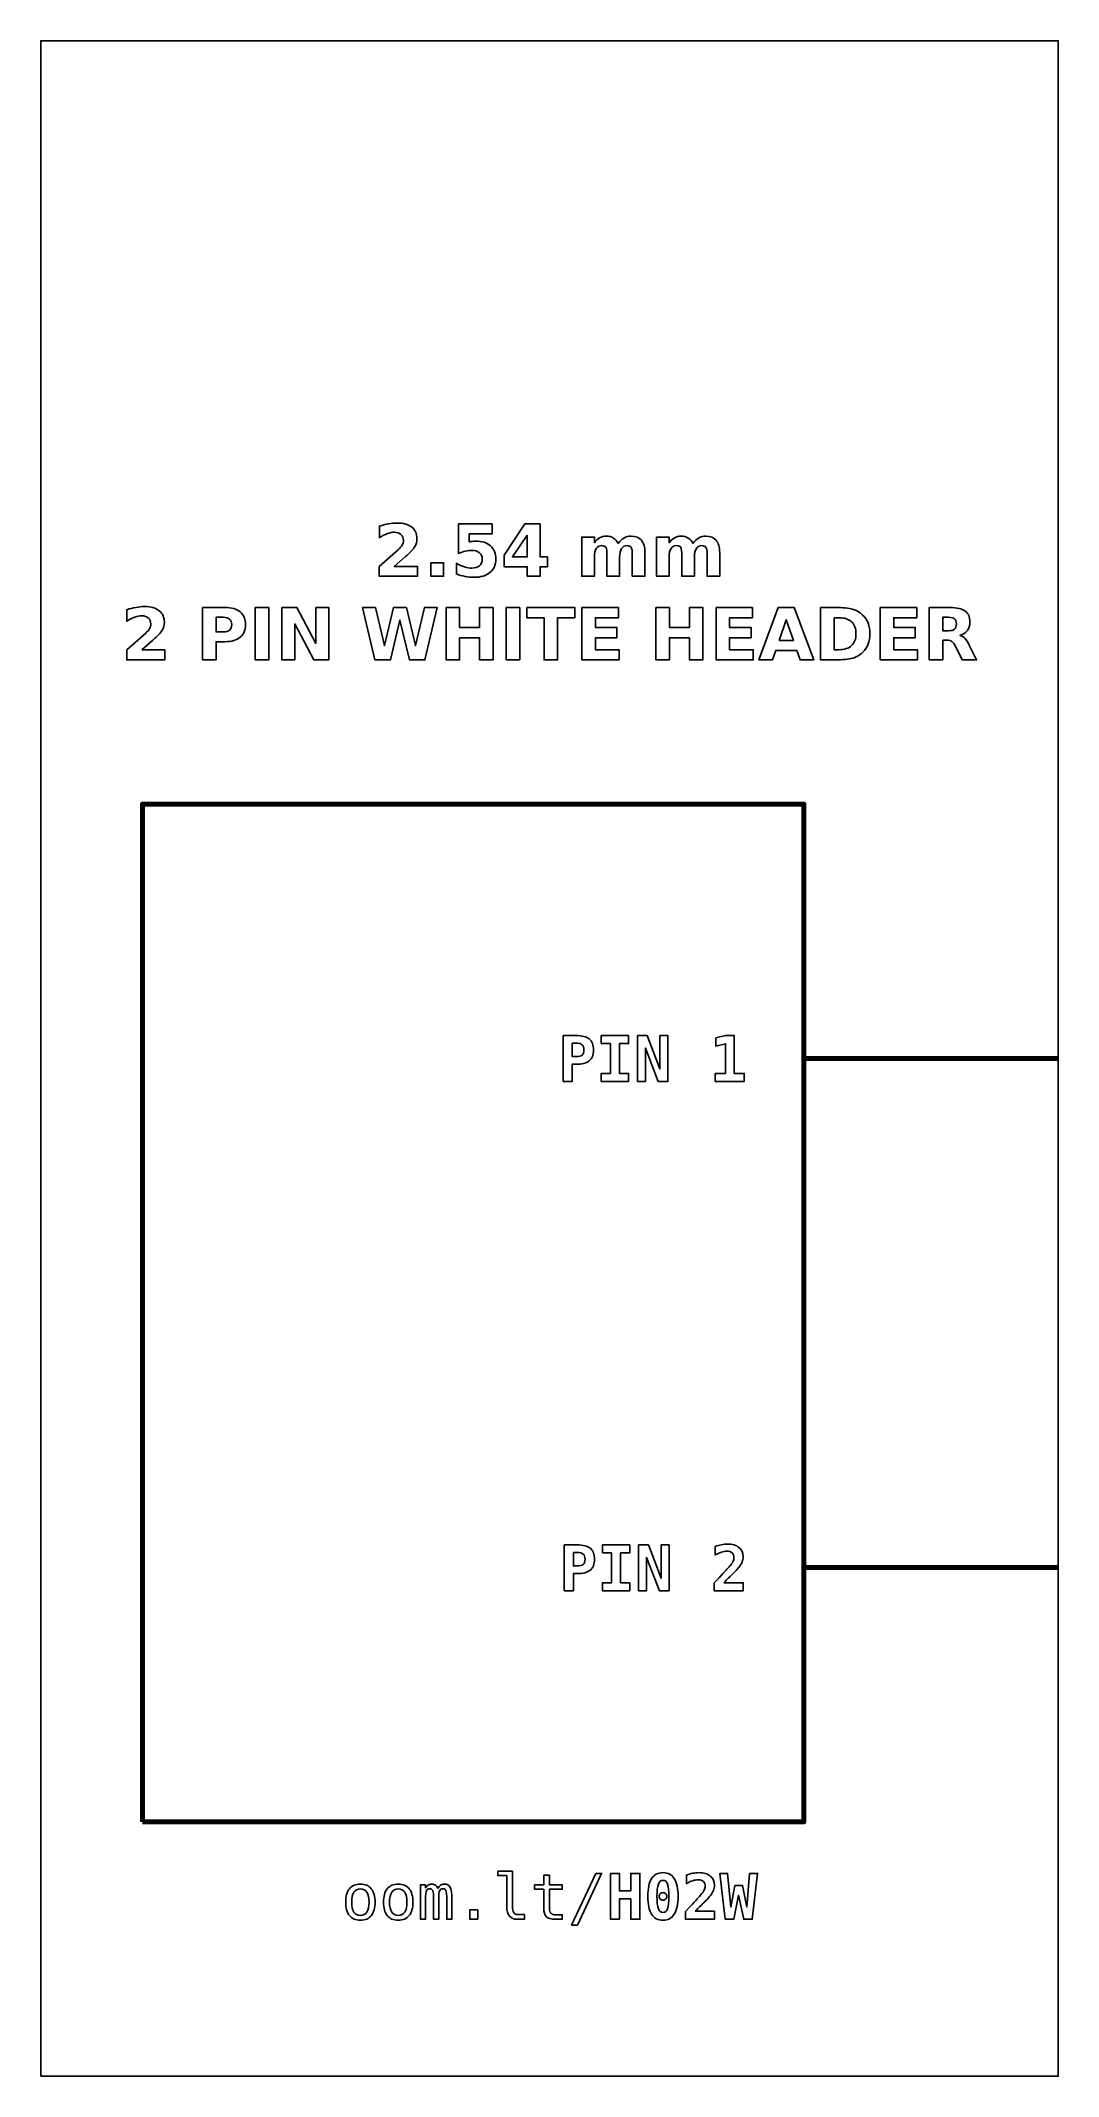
# Model space of a CAD drawing. Header units: centimetres. Extents: x -11.5 to -9.5, y -15.85 to -11.85.
import ezdxf

# ---------------------------------------------------------------- set-up
doc = ezdxf.new("R2010")
doc.units = ezdxf.units.CM
doc.header["$MEASUREMENT"] = 0
doc.layers.add('Layer 1', color=7, linetype='Continuous')

msp = doc.modelspace()

# ---------------------------------------------------------------- linework, layer by layer
at = {"layer": 'Layer 1', "color": 7}
msp.add_lwpolyline([(-11.5, -15.85), (-9.5, -15.85), (-9.5, -11.85), (-11.5, -11.85), (-11.5, -15.85)], close=True, dxfattribs=at)
at = {"layer": 'Layer 1', "color": 7, "lineweight": 100}
msp.add_lwpolyline([(-11.3, -15.35), (-10, -15.35), (-10, -13.35), (-11.3, -13.35), (-11.3, -15.35)], close=True, dxfattribs=at)
at = {"layer": 'Layer 1', "color": 250}
for points, knots in [([(-10.80503, -12.88297), (-10.80503, -12.88297), (-10.75975, -12.88297), (-10.75975, -12.88297), (-10.75975, -12.88297), (-10.75975, -12.88297), (-10.75975, -12.90247), (-10.75975, -12.90247), (-10.75975, -12.90247), (-10.75975, -12.90247), (-10.83452, -12.90247), (-10.83452, -12.90247), (-10.83452, -12.90247), (-10.83452, -12.90247), (-10.83452, -12.88297), (-10.83452, -12.88297), (-10.83452, -12.88297), (-10.83452, -12.88297), (-10.79696, -12.84984), (-10.79696, -12.84984), (-10.79696, -12.84984), (-10.7936, -12.8468), (-10.79113, -12.84384), (-10.78953, -12.84095), (-10.78953, -12.84095), (-10.78791, -12.83805), (-10.78711, -12.83504), (-10.78711, -12.83191), (-10.78711, -12.83191), (-10.78711, -12.82709), (-10.78873, -12.82321), (-10.79197, -12.82027), (-10.79197, -12.82027), (-10.7952, -12.81733), (-10.7995, -12.81588), (-10.80489, -12.81588), (-10.80489, -12.81588), (-10.80902, -12.81588), (-10.81354, -12.81677), (-10.81846, -12.81853), (-10.81846, -12.81853), (-10.82337, -12.8203), (-10.82864, -12.82293), (-10.83424, -12.82641), (-10.83424, -12.82641), (-10.83424, -12.82641), (-10.83424, -12.80381), (-10.83424, -12.80381), (-10.83424, -12.80381), (-10.82826, -12.80184), (-10.82236, -12.80033), (-10.81653, -12.7993), (-10.81653, -12.7993), (-10.81069, -12.79826), (-10.80498, -12.79774), (-10.79936, -12.79774), (-10.79936, -12.79774), (-10.78706, -12.79774), (-10.77749, -12.80045), (-10.77067, -12.80588), (-10.77067, -12.80588), (-10.76385, -12.81129), (-10.76044, -12.81884), (-10.76044, -12.82855), (-10.76044, -12.82855), (-10.76044, -12.83415), (-10.76189, -12.83937), (-10.76479, -12.84422), (-10.76479, -12.84422), (-10.76768, -12.84906), (-10.77377, -12.85555), (-10.78304, -12.86369), (-10.78304, -12.86369), (-10.78304, -12.86369), (-10.80503, -12.88297), (-10.80503, -12.88297)], [0, 0, 0, 0, 0.0526316, 0.0526316, 0.0526316, 0.0526316, 0.1052632, 0.1052632, 0.1052632, 0.1052632, 0.1578947, 0.1578947, 0.1578947, 0.1578947, 0.2105263, 0.2105263, 0.2105263, 0.2105263, 0.2631579, 0.2631579, 0.2631579, 0.2631579, 0.3157895, 0.3157895, 0.3157895, 0.3157895, 0.3684211, 0.3684211, 0.3684211, 0.3684211, 0.4210526, 0.4210526, 0.4210526, 0.4210526, 0.4736842, 0.4736842, 0.4736842, 0.4736842, 0.5263158, 0.5263158, 0.5263158, 0.5263158, 0.5789474, 0.5789474, 0.5789474, 0.5789474, 0.6315789, 0.6315789, 0.6315789, 0.6315789, 0.6842105, 0.6842105, 0.6842105, 0.6842105, 0.7368421, 0.7368421, 0.7368421, 0.7368421, 0.7894737, 0.7894737, 0.7894737, 0.7894737, 0.8421053, 0.8421053, 0.8421053, 0.8421053, 0.8947368, 0.8947368, 0.8947368, 0.8947368, 0.9473684, 0.9473684, 0.9473684, 0.9473684, 1, 1, 1, 1]), ([(-10.67894, -12.7996), (-10.67894, -12.7996), (-10.613, -12.7996), (-10.613, -12.7996), (-10.613, -12.7996), (-10.613, -12.7996), (-10.613, -12.8191), (-10.613, -12.8191), (-10.613, -12.8191), (-10.613, -12.8191), (-10.6578, -12.8191), (-10.6578, -12.8191), (-10.6578, -12.8191), (-10.6578, -12.8191), (-10.6578, -12.83502), (-10.6578, -12.83502), (-10.6578, -12.83502), (-10.65578, -12.83448), (-10.65375, -12.83406), (-10.65171, -12.83375), (-10.65171, -12.83375), (-10.64966, -12.83344), (-10.64752, -12.8333), (-10.64533, -12.8333), (-10.64533, -12.8333), (-10.63278, -12.8333), (-10.62302, -12.83643), (-10.61603, -12.84271), (-10.61603, -12.84271), (-10.60905, -12.84897), (-10.60557, -12.85771), (-10.60557, -12.86891), (-10.60557, -12.86891), (-10.60557, -12.88003), (-10.60938, -12.88874), (-10.61697, -12.89504), (-10.61697, -12.89504), (-10.62457, -12.90132), (-10.63513, -12.90447), (-10.64863, -12.90447), (-10.64863, -12.90447), (-10.65446, -12.90447), (-10.66025, -12.9039), (-10.66596, -12.90278), (-10.66596, -12.90278), (-10.67168, -12.90165), (-10.67737, -12.89995), (-10.68301, -12.89765), (-10.68301, -12.89765), (-10.68301, -12.89765), (-10.68301, -12.87676), (-10.68301, -12.87676), (-10.68301, -12.87676), (-10.67741, -12.87999), (-10.6721, -12.88239), (-10.66707, -12.88398), (-10.66707, -12.88398), (-10.66203, -12.88561), (-10.65728, -12.88641), (-10.65284, -12.88641), (-10.65284, -12.88641), (-10.64639, -12.88641), (-10.64134, -12.88483), (-10.63764, -12.88168), (-10.63764, -12.88168), (-10.63395, -12.87855), (-10.63209, -12.8743), (-10.63209, -12.86891), (-10.63209, -12.86891), (-10.63209, -12.8635), (-10.63395, -12.85924), (-10.63764, -12.85612), (-10.63764, -12.85612), (-10.64134, -12.85299), (-10.64639, -12.85144), (-10.65284, -12.85144), (-10.65284, -12.85144), (-10.65665, -12.85144), (-10.66072, -12.85193), (-10.66502, -12.85292), (-10.66502, -12.85292), (-10.66935, -12.8539), (-10.67398, -12.85543), (-10.67894, -12.8575), (-10.67894, -12.8575), (-10.67894, -12.8575), (-10.67894, -12.7996), (-10.67894, -12.7996)], [0, 0, 0, 0, 0.0454545, 0.0454545, 0.0454545, 0.0454545, 0.0909091, 0.0909091, 0.0909091, 0.0909091, 0.1363636, 0.1363636, 0.1363636, 0.1363636, 0.1818182, 0.1818182, 0.1818182, 0.1818182, 0.2272727, 0.2272727, 0.2272727, 0.2272727, 0.2727273, 0.2727273, 0.2727273, 0.2727273, 0.3181818, 0.3181818, 0.3181818, 0.3181818, 0.3636364, 0.3636364, 0.3636364, 0.3636364, 0.4090909, 0.4090909, 0.4090909, 0.4090909, 0.4545455, 0.4545455, 0.4545455, 0.4545455, 0.5, 0.5, 0.5, 0.5, 0.5454545, 0.5454545, 0.5454545, 0.5454545, 0.5909091, 0.5909091, 0.5909091, 0.5909091, 0.6363636, 0.6363636, 0.6363636, 0.6363636, 0.6818182, 0.6818182, 0.6818182, 0.6818182, 0.7272727, 0.7272727, 0.7272727, 0.7272727, 0.7727273, 0.7727273, 0.7727273, 0.7727273, 0.8181818, 0.8181818, 0.8181818, 0.8181818, 0.8636364, 0.8636364, 0.8636364, 0.8636364, 0.9090909, 0.9090909, 0.9090909, 0.9090909, 0.9545455, 0.9545455, 0.9545455, 0.9545455, 1, 1, 1, 1]), ([(-10.54816, -12.7996), (-10.54816, -12.7996), (-10.51866, -12.7996), (-10.51866, -12.7996), (-10.51866, -12.7996), (-10.51866, -12.7996), (-10.51866, -12.86451), (-10.51866, -12.86451), (-10.51866, -12.86451), (-10.51866, -12.86451), (-10.50399, -12.86451), (-10.50399, -12.86451), (-10.50399, -12.86451), (-10.50399, -12.86451), (-10.50399, -12.88373), (-10.50399, -12.88373), (-10.50399, -12.88373), (-10.50399, -12.88373), (-10.51866, -12.88373), (-10.51866, -12.88373), (-10.51866, -12.88373), (-10.51866, -12.88373), (-10.51866, -12.90247), (-10.51866, -12.90247), (-10.51866, -12.90247), (-10.51866, -12.90247), (-10.54373, -12.90247), (-10.54373, -12.90247), (-10.54373, -12.90247), (-10.54373, -12.90247), (-10.54373, -12.88373), (-10.54373, -12.88373), (-10.54373, -12.88373), (-10.54373, -12.88373), (-10.58936, -12.88373), (-10.58936, -12.88373), (-10.58936, -12.88373), (-10.58936, -12.88373), (-10.58936, -12.86098), (-10.58936, -12.86098), (-10.58936, -12.86098), (-10.58936, -12.86098), (-10.54816, -12.7996), (-10.54816, -12.7996)], [0, 0, 0, 0, 0.0909091, 0.0909091, 0.0909091, 0.0909091, 0.1818182, 0.1818182, 0.1818182, 0.1818182, 0.2727273, 0.2727273, 0.2727273, 0.2727273, 0.3636364, 0.3636364, 0.3636364, 0.3636364, 0.4545455, 0.4545455, 0.4545455, 0.4545455, 0.5454545, 0.5454545, 0.5454545, 0.5454545, 0.6363636, 0.6363636, 0.6363636, 0.6363636, 0.7272727, 0.7272727, 0.7272727, 0.7272727, 0.8181818, 0.8181818, 0.8181818, 0.8181818, 0.9090909, 0.9090909, 0.9090909, 0.9090909, 1, 1, 1, 1]), ([(-10.54373, -12.82145), (-10.54373, -12.82145), (-10.57283, -12.86451), (-10.57283, -12.86451), (-10.57283, -12.86451), (-10.57283, -12.86451), (-10.54373, -12.86451), (-10.54373, -12.86451), (-10.54373, -12.86451), (-10.54373, -12.86451), (-10.54373, -12.82145), (-10.54373, -12.82145)], [0, 0, 0, 0, 0.3333333, 0.3333333, 0.3333333, 0.3333333, 0.6666667, 0.6666667, 0.6666667, 0.6666667, 1, 1, 1, 1]), ([(-10.36502, -12.83812), (-10.36189, -12.83335), (-10.3582, -12.8297), (-10.35389, -12.82721), (-10.35389, -12.82721), (-10.34959, -12.82469), (-10.34489, -12.82345), (-10.33974, -12.82345), (-10.33974, -12.82345), (-10.33087, -12.82345), (-10.32412, -12.82618), (-10.31949, -12.83166), (-10.31949, -12.83166), (-10.31485, -12.83711), (-10.31252, -12.84506), (-10.31252, -12.85548), (-10.31252, -12.85548), (-10.31252, -12.85548), (-10.31252, -12.90247), (-10.31252, -12.90247), (-10.31252, -12.90247), (-10.31252, -12.90247), (-10.33734, -12.90247), (-10.33734, -12.90247), (-10.33734, -12.90247), (-10.33734, -12.90247), (-10.33734, -12.86223), (-10.33734, -12.86223), (-10.33734, -12.86223), (-10.33729, -12.86164), (-10.33727, -12.86103), (-10.33724, -12.86037), (-10.33724, -12.86037), (-10.33722, -12.85974), (-10.3372, -12.85882), (-10.3372, -12.85762), (-10.3372, -12.85762), (-10.3372, -12.85216), (-10.33799, -12.84819), (-10.33962, -12.84574), (-10.33962, -12.84574), (-10.34122, -12.84327), (-10.3438, -12.84205), (-10.34738, -12.84205), (-10.34738, -12.84205), (-10.35208, -12.84205), (-10.35568, -12.84398), (-10.35824, -12.84784), (-10.35824, -12.84784), (-10.36078, -12.85169), (-10.3621, -12.85727), (-10.3622, -12.86458), (-10.3622, -12.86458), (-10.3622, -12.86458), (-10.3622, -12.90247), (-10.3622, -12.90247), (-10.3622, -12.90247), (-10.3622, -12.90247), (-10.38701, -12.90247), (-10.38701, -12.90247), (-10.38701, -12.90247), (-10.38701, -12.90247), (-10.38701, -12.86223), (-10.38701, -12.86223), (-10.38701, -12.86223), (-10.38701, -12.85369), (-10.38774, -12.84819), (-10.38922, -12.84574), (-10.38922, -12.84574), (-10.39068, -12.84327), (-10.39329, -12.84205), (-10.39705, -12.84205), (-10.39705, -12.84205), (-10.4018, -12.84205), (-10.40545, -12.844), (-10.40801, -12.84788), (-10.40801, -12.84788), (-10.41057, -12.85176), (-10.41187, -12.85729), (-10.41187, -12.86451), (-10.41187, -12.86451), (-10.41187, -12.86451), (-10.41187, -12.90247), (-10.41187, -12.90247), (-10.41187, -12.90247), (-10.41187, -12.90247), (-10.43668, -12.90247), (-10.43668, -12.90247), (-10.43668, -12.90247), (-10.43668, -12.90247), (-10.43668, -12.82531), (-10.43668, -12.82531), (-10.43668, -12.82531), (-10.43668, -12.82531), (-10.41187, -12.82531), (-10.41187, -12.82531), (-10.41187, -12.82531), (-10.41187, -12.82531), (-10.41187, -12.83662), (-10.41187, -12.83662), (-10.41187, -12.83662), (-10.40883, -12.83224), (-10.40535, -12.82898), (-10.40142, -12.82676), (-10.40142, -12.82676), (-10.3975, -12.82455), (-10.39317, -12.82345), (-10.38844, -12.82345), (-10.38844, -12.82345), (-10.38313, -12.82345), (-10.3784, -12.82474), (-10.37433, -12.82731), (-10.37433, -12.82731), (-10.37024, -12.82989), (-10.36713, -12.83349), (-10.36502, -12.83812)], [0, 0, 0, 0, 0.0344828, 0.0344828, 0.0344828, 0.0344828, 0.0689655, 0.0689655, 0.0689655, 0.0689655, 0.1034483, 0.1034483, 0.1034483, 0.1034483, 0.137931, 0.137931, 0.137931, 0.137931, 0.1724138, 0.1724138, 0.1724138, 0.1724138, 0.2068966, 0.2068966, 0.2068966, 0.2068966, 0.2413793, 0.2413793, 0.2413793, 0.2413793, 0.2758621, 0.2758621, 0.2758621, 0.2758621, 0.3103448, 0.3103448, 0.3103448, 0.3103448, 0.3448276, 0.3448276, 0.3448276, 0.3448276, 0.3793103, 0.3793103, 0.3793103, 0.3793103, 0.4137931, 0.4137931, 0.4137931, 0.4137931, 0.4482759, 0.4482759, 0.4482759, 0.4482759, 0.4827586, 0.4827586, 0.4827586, 0.4827586, 0.5172414, 0.5172414, 0.5172414, 0.5172414, 0.5517241, 0.5517241, 0.5517241, 0.5517241, 0.5862069, 0.5862069, 0.5862069, 0.5862069, 0.6206897, 0.6206897, 0.6206897, 0.6206897, 0.6551724, 0.6551724, 0.6551724, 0.6551724, 0.6896552, 0.6896552, 0.6896552, 0.6896552, 0.7241379, 0.7241379, 0.7241379, 0.7241379, 0.7586207, 0.7586207, 0.7586207, 0.7586207, 0.7931034, 0.7931034, 0.7931034, 0.7931034, 0.8275862, 0.8275862, 0.8275862, 0.8275862, 0.862069, 0.862069, 0.862069, 0.862069, 0.8965517, 0.8965517, 0.8965517, 0.8965517, 0.9310345, 0.9310345, 0.9310345, 0.9310345, 0.9655172, 0.9655172, 0.9655172, 0.9655172, 1, 1, 1, 1]), ([(-10.21798, -12.83812), (-10.21485, -12.83335), (-10.21116, -12.8297), (-10.20685, -12.82721), (-10.20685, -12.82721), (-10.20255, -12.82469), (-10.19785, -12.82345), (-10.1927, -12.82345), (-10.1927, -12.82345), (-10.18383, -12.82345), (-10.17708, -12.82618), (-10.17245, -12.83166), (-10.17245, -12.83166), (-10.16781, -12.83711), (-10.16548, -12.84506), (-10.16548, -12.85548), (-10.16548, -12.85548), (-10.16548, -12.85548), (-10.16548, -12.90247), (-10.16548, -12.90247), (-10.16548, -12.90247), (-10.16548, -12.90247), (-10.1903, -12.90247), (-10.1903, -12.90247), (-10.1903, -12.90247), (-10.1903, -12.90247), (-10.1903, -12.86223), (-10.1903, -12.86223), (-10.1903, -12.86223), (-10.19025, -12.86164), (-10.19023, -12.86103), (-10.1902, -12.86037), (-10.1902, -12.86037), (-10.19018, -12.85974), (-10.19016, -12.85882), (-10.19016, -12.85762), (-10.19016, -12.85762), (-10.19016, -12.85216), (-10.19095, -12.84819), (-10.19258, -12.84574), (-10.19258, -12.84574), (-10.19418, -12.84327), (-10.19676, -12.84205), (-10.20034, -12.84205), (-10.20034, -12.84205), (-10.20504, -12.84205), (-10.20864, -12.84398), (-10.2112, -12.84784), (-10.2112, -12.84784), (-10.21374, -12.85169), (-10.21506, -12.85727), (-10.21516, -12.86458), (-10.21516, -12.86458), (-10.21516, -12.86458), (-10.21516, -12.90247), (-10.21516, -12.90247), (-10.21516, -12.90247), (-10.21516, -12.90247), (-10.23997, -12.90247), (-10.23997, -12.90247), (-10.23997, -12.90247), (-10.23997, -12.90247), (-10.23997, -12.86223), (-10.23997, -12.86223), (-10.23997, -12.86223), (-10.23997, -12.85369), (-10.2407, -12.84819), (-10.24218, -12.84574), (-10.24218, -12.84574), (-10.24364, -12.84327), (-10.24625, -12.84205), (-10.25001, -12.84205), (-10.25001, -12.84205), (-10.25476, -12.84205), (-10.25841, -12.844), (-10.26097, -12.84788), (-10.26097, -12.84788), (-10.26353, -12.85176), (-10.26483, -12.85729), (-10.26483, -12.86451), (-10.26483, -12.86451), (-10.26483, -12.86451), (-10.26483, -12.90247), (-10.26483, -12.90247), (-10.26483, -12.90247), (-10.26483, -12.90247), (-10.28964, -12.90247), (-10.28964, -12.90247), (-10.28964, -12.90247), (-10.28964, -12.90247), (-10.28964, -12.82531), (-10.28964, -12.82531), (-10.28964, -12.82531), (-10.28964, -12.82531), (-10.26483, -12.82531), (-10.26483, -12.82531), (-10.26483, -12.82531), (-10.26483, -12.82531), (-10.26483, -12.83662), (-10.26483, -12.83662), (-10.26483, -12.83662), (-10.26179, -12.83224), (-10.25831, -12.82898), (-10.25438, -12.82676), (-10.25438, -12.82676), (-10.25046, -12.82455), (-10.24613, -12.82345), (-10.2414, -12.82345), (-10.2414, -12.82345), (-10.23609, -12.82345), (-10.23136, -12.82474), (-10.22729, -12.82731), (-10.22729, -12.82731), (-10.2232, -12.82989), (-10.22009, -12.83349), (-10.21798, -12.83812)], [0, 0, 0, 0, 0.0344828, 0.0344828, 0.0344828, 0.0344828, 0.0689655, 0.0689655, 0.0689655, 0.0689655, 0.1034483, 0.1034483, 0.1034483, 0.1034483, 0.137931, 0.137931, 0.137931, 0.137931, 0.1724138, 0.1724138, 0.1724138, 0.1724138, 0.2068966, 0.2068966, 0.2068966, 0.2068966, 0.2413793, 0.2413793, 0.2413793, 0.2413793, 0.2758621, 0.2758621, 0.2758621, 0.2758621, 0.3103448, 0.3103448, 0.3103448, 0.3103448, 0.3448276, 0.3448276, 0.3448276, 0.3448276, 0.3793103, 0.3793103, 0.3793103, 0.3793103, 0.4137931, 0.4137931, 0.4137931, 0.4137931, 0.4482759, 0.4482759, 0.4482759, 0.4482759, 0.4827586, 0.4827586, 0.4827586, 0.4827586, 0.5172414, 0.5172414, 0.5172414, 0.5172414, 0.5517241, 0.5517241, 0.5517241, 0.5517241, 0.5862069, 0.5862069, 0.5862069, 0.5862069, 0.6206897, 0.6206897, 0.6206897, 0.6206897, 0.6551724, 0.6551724, 0.6551724, 0.6551724, 0.6896552, 0.6896552, 0.6896552, 0.6896552, 0.7241379, 0.7241379, 0.7241379, 0.7241379, 0.7586207, 0.7586207, 0.7586207, 0.7586207, 0.7931034, 0.7931034, 0.7931034, 0.7931034, 0.8275862, 0.8275862, 0.8275862, 0.8275862, 0.862069, 0.862069, 0.862069, 0.862069, 0.8965517, 0.8965517, 0.8965517, 0.8965517, 0.9310345, 0.9310345, 0.9310345, 0.9310345, 0.9655172, 0.9655172, 0.9655172, 0.9655172, 1, 1, 1, 1]), ([(-10.73311, -12.8758), (-10.73311, -12.8758), (-10.70829, -12.8758), (-10.70829, -12.8758), (-10.70829, -12.8758), (-10.70829, -12.8758), (-10.70829, -12.90247), (-10.70829, -12.90247), (-10.70829, -12.90247), (-10.70829, -12.90247), (-10.73311, -12.90247), (-10.73311, -12.90247), (-10.73311, -12.90247), (-10.73311, -12.90247), (-10.73311, -12.8758), (-10.73311, -12.8758)], [0, 0, 0, 0, 0.25, 0.25, 0.25, 0.25, 0.5, 0.5, 0.5, 0.5, 0.75, 0.75, 0.75, 0.75, 1, 1, 1, 1]), ([(-11.30151, -13.04722), (-11.30151, -13.04722), (-11.25623, -13.04722), (-11.25623, -13.04722), (-11.25623, -13.04722), (-11.25623, -13.04722), (-11.25623, -13.06672), (-11.25623, -13.06672), (-11.25623, -13.06672), (-11.25623, -13.06672), (-11.331, -13.06672), (-11.331, -13.06672), (-11.331, -13.06672), (-11.331, -13.06672), (-11.331, -13.04722), (-11.331, -13.04722), (-11.331, -13.04722), (-11.331, -13.04722), (-11.29344, -13.01409), (-11.29344, -13.01409), (-11.29344, -13.01409), (-11.29008, -13.01105), (-11.28761, -13.00809), (-11.28601, -13.0052), (-11.28601, -13.0052), (-11.28439, -13.0023), (-11.28359, -12.99929), (-11.28359, -12.99616), (-11.28359, -12.99616), (-11.28359, -12.99134), (-11.28521, -12.98746), (-11.28845, -12.98452), (-11.28845, -12.98452), (-11.29168, -12.98158), (-11.29598, -12.98013), (-11.30137, -12.98013), (-11.30137, -12.98013), (-11.3055, -12.98013), (-11.31002, -12.98102), (-11.31494, -12.98278), (-11.31494, -12.98278), (-11.31985, -12.98455), (-11.32512, -12.98718), (-11.33072, -12.99066), (-11.33072, -12.99066), (-11.33072, -12.99066), (-11.33072, -12.96806), (-11.33072, -12.96806), (-11.33072, -12.96806), (-11.32474, -12.96609), (-11.31884, -12.96458), (-11.31301, -12.96355), (-11.31301, -12.96355), (-11.30717, -12.96251), (-11.30146, -12.96199), (-11.29584, -12.96199), (-11.29584, -12.96199), (-11.28354, -12.96199), (-11.27397, -12.9647), (-11.26715, -12.97013), (-11.26715, -12.97013), (-11.26033, -12.97554), (-11.25692, -12.98309), (-11.25692, -12.9928), (-11.25692, -12.9928), (-11.25692, -12.9984), (-11.25837, -13.00362), (-11.26127, -13.00847), (-11.26127, -13.00847), (-11.26416, -13.01331), (-11.27025, -13.0198), (-11.27952, -13.02794), (-11.27952, -13.02794), (-11.27952, -13.02794), (-11.30151, -13.04722), (-11.30151, -13.04722)], [0, 0, 0, 0, 0.0526316, 0.0526316, 0.0526316, 0.0526316, 0.1052632, 0.1052632, 0.1052632, 0.1052632, 0.1578947, 0.1578947, 0.1578947, 0.1578947, 0.2105263, 0.2105263, 0.2105263, 0.2105263, 0.2631579, 0.2631579, 0.2631579, 0.2631579, 0.3157895, 0.3157895, 0.3157895, 0.3157895, 0.3684211, 0.3684211, 0.3684211, 0.3684211, 0.4210526, 0.4210526, 0.4210526, 0.4210526, 0.4736842, 0.4736842, 0.4736842, 0.4736842, 0.5263158, 0.5263158, 0.5263158, 0.5263158, 0.5789474, 0.5789474, 0.5789474, 0.5789474, 0.6315789, 0.6315789, 0.6315789, 0.6315789, 0.6842105, 0.6842105, 0.6842105, 0.6842105, 0.7368421, 0.7368421, 0.7368421, 0.7368421, 0.7894737, 0.7894737, 0.7894737, 0.7894737, 0.8421053, 0.8421053, 0.8421053, 0.8421053, 0.8947368, 0.8947368, 0.8947368, 0.8947368, 0.9473684, 0.9473684, 0.9473684, 0.9473684, 1, 1, 1, 1]), ([(-11.18189, -12.96385), (-11.18189, -12.96385), (-11.13787, -12.96385), (-11.13787, -12.96385), (-11.13787, -12.96385), (-11.12477, -12.96385), (-11.11472, -12.96677), (-11.10771, -12.97258), (-11.10771, -12.97258), (-11.10071, -12.97839), (-11.0972, -12.98666), (-11.0972, -12.99741), (-11.0972, -12.99741), (-11.0972, -13.00818), (-11.10071, -13.01648), (-11.10771, -13.02229), (-11.10771, -13.02229), (-11.11472, -13.0281), (-11.12477, -13.03102), (-11.13787, -13.03102), (-11.13787, -13.03102), (-11.13787, -13.03102), (-11.15536, -13.03102), (-11.15536, -13.03102), (-11.15536, -13.03102), (-11.15536, -13.03102), (-11.15536, -13.06672), (-11.15536, -13.06672), (-11.15536, -13.06672), (-11.15536, -13.06672), (-11.18189, -13.06672), (-11.18189, -13.06672), (-11.18189, -13.06672), (-11.18189, -13.06672), (-11.18189, -12.96385), (-11.18189, -12.96385)], [0, 0, 0, 0, 0.1111111, 0.1111111, 0.1111111, 0.1111111, 0.2222222, 0.2222222, 0.2222222, 0.2222222, 0.3333333, 0.3333333, 0.3333333, 0.3333333, 0.4444444, 0.4444444, 0.4444444, 0.4444444, 0.5555556, 0.5555556, 0.5555556, 0.5555556, 0.6666667, 0.6666667, 0.6666667, 0.6666667, 0.7777778, 0.7777778, 0.7777778, 0.7777778, 0.8888889, 0.8888889, 0.8888889, 0.8888889, 1, 1, 1, 1]), ([(-11.15536, -12.98307), (-11.15536, -12.98307), (-11.15536, -13.0118), (-11.15536, -13.0118), (-11.15536, -13.0118), (-11.15536, -13.0118), (-11.14069, -13.0118), (-11.14069, -13.0118), (-11.14069, -13.0118), (-11.13554, -13.0118), (-11.13156, -13.01056), (-11.12876, -13.00804), (-11.12876, -13.00804), (-11.12596, -13.00555), (-11.12455, -13.002), (-11.12455, -12.99741), (-11.12455, -12.99741), (-11.12455, -12.9928), (-11.12596, -12.98927), (-11.12876, -12.98678), (-11.12876, -12.98678), (-11.13156, -12.98431), (-11.13554, -12.98307), (-11.14069, -12.98307), (-11.14069, -12.98307), (-11.14069, -12.98307), (-11.15536, -12.98307), (-11.15536, -12.98307)], [0, 0, 0, 0, 0.1428571, 0.1428571, 0.1428571, 0.1428571, 0.2857143, 0.2857143, 0.2857143, 0.2857143, 0.4285714, 0.4285714, 0.4285714, 0.4285714, 0.5714286, 0.5714286, 0.5714286, 0.5714286, 0.7142857, 0.7142857, 0.7142857, 0.7142857, 0.8571429, 0.8571429, 0.8571429, 0.8571429, 1, 1, 1, 1]), ([(-11.07848, -12.96385), (-11.07848, -12.96385), (-11.05195, -12.96385), (-11.05195, -12.96385), (-11.05195, -12.96385), (-11.05195, -12.96385), (-11.05195, -13.06672), (-11.05195, -13.06672), (-11.05195, -13.06672), (-11.05195, -13.06672), (-11.07848, -13.06672), (-11.07848, -13.06672), (-11.07848, -13.06672), (-11.07848, -13.06672), (-11.07848, -12.96385), (-11.07848, -12.96385)], [0, 0, 0, 0, 0.25, 0.25, 0.25, 0.25, 0.5, 0.5, 0.5, 0.5, 0.75, 0.75, 0.75, 0.75, 1, 1, 1, 1]), ([(-11.02599, -12.96385), (-11.02599, -12.96385), (-10.99636, -12.96385), (-10.99636, -12.96385), (-10.99636, -12.96385), (-10.99636, -12.96385), (-10.95894, -13.03441), (-10.95894, -13.03441), (-10.95894, -13.03441), (-10.95894, -13.03441), (-10.95894, -12.96385), (-10.95894, -12.96385), (-10.95894, -12.96385), (-10.95894, -12.96385), (-10.9338, -12.96385), (-10.9338, -12.96385), (-10.9338, -12.96385), (-10.9338, -12.96385), (-10.9338, -13.06672), (-10.9338, -13.06672), (-10.9338, -13.06672), (-10.9338, -13.06672), (-10.96343, -13.06672), (-10.96343, -13.06672), (-10.96343, -13.06672), (-10.96343, -13.06672), (-11.00085, -12.99616), (-11.00085, -12.99616), (-11.00085, -12.99616), (-11.00085, -12.99616), (-11.00085, -13.06672), (-11.00085, -13.06672), (-11.00085, -13.06672), (-11.00085, -13.06672), (-11.02599, -13.06672), (-11.02599, -13.06672), (-11.02599, -13.06672), (-11.02599, -13.06672), (-11.02599, -12.96385), (-11.02599, -12.96385)], [0, 0, 0, 0, 0.1, 0.1, 0.1, 0.1, 0.2, 0.2, 0.2, 0.2, 0.3, 0.3, 0.3, 0.3, 0.4, 0.4, 0.4, 0.4, 0.5, 0.5, 0.5, 0.5, 0.6, 0.6, 0.6, 0.6, 0.7, 0.7, 0.7, 0.7, 0.8, 0.8, 0.8, 0.8, 0.9, 0.9, 0.9, 0.9, 1, 1, 1, 1]), ([(-10.86752, -12.96385), (-10.86752, -12.96385), (-10.8421, -12.96385), (-10.8421, -12.96385), (-10.8421, -12.96385), (-10.8421, -12.96385), (-10.82432, -13.03862), (-10.82432, -13.03862), (-10.82432, -13.03862), (-10.82432, -13.03862), (-10.80668, -12.96385), (-10.80668, -12.96385), (-10.80668, -12.96385), (-10.80668, -12.96385), (-10.78111, -12.96385), (-10.78111, -12.96385), (-10.78111, -12.96385), (-10.78111, -12.96385), (-10.76348, -13.03862), (-10.76348, -13.03862), (-10.76348, -13.03862), (-10.76348, -13.03862), (-10.7457, -12.96385), (-10.7457, -12.96385), (-10.7457, -12.96385), (-10.7457, -12.96385), (-10.72048, -12.96385), (-10.72048, -12.96385), (-10.72048, -12.96385), (-10.72048, -12.96385), (-10.74473, -13.06672), (-10.74473, -13.06672), (-10.74473, -13.06672), (-10.74473, -13.06672), (-10.77533, -13.06672), (-10.77533, -13.06672), (-10.77533, -13.06672), (-10.77533, -13.06672), (-10.794, -12.98852), (-10.794, -12.98852), (-10.794, -12.98852), (-10.794, -12.98852), (-10.81246, -13.06672), (-10.81246, -13.06672), (-10.81246, -13.06672), (-10.81246, -13.06672), (-10.84306, -13.06672), (-10.84306, -13.06672), (-10.84306, -13.06672), (-10.84306, -13.06672), (-10.86752, -12.96385), (-10.86752, -12.96385)], [0, 0, 0, 0, 0.0769231, 0.0769231, 0.0769231, 0.0769231, 0.1538462, 0.1538462, 0.1538462, 0.1538462, 0.2307692, 0.2307692, 0.2307692, 0.2307692, 0.3076923, 0.3076923, 0.3076923, 0.3076923, 0.3846154, 0.3846154, 0.3846154, 0.3846154, 0.4615385, 0.4615385, 0.4615385, 0.4615385, 0.5384615, 0.5384615, 0.5384615, 0.5384615, 0.6153846, 0.6153846, 0.6153846, 0.6153846, 0.6923077, 0.6923077, 0.6923077, 0.6923077, 0.7692308, 0.7692308, 0.7692308, 0.7692308, 0.8461538, 0.8461538, 0.8461538, 0.8461538, 0.9230769, 0.9230769, 0.9230769, 0.9230769, 1, 1, 1, 1]), ([(-10.70313, -12.96385), (-10.70313, -12.96385), (-10.6766, -12.96385), (-10.6766, -12.96385), (-10.6766, -12.96385), (-10.6766, -12.96385), (-10.6766, -13.00306), (-10.6766, -13.00306), (-10.6766, -13.00306), (-10.6766, -13.00306), (-10.63747, -13.00306), (-10.63747, -13.00306), (-10.63747, -13.00306), (-10.63747, -13.00306), (-10.63747, -12.96385), (-10.63747, -12.96385), (-10.63747, -12.96385), (-10.63747, -12.96385), (-10.61094, -12.96385), (-10.61094, -12.96385), (-10.61094, -12.96385), (-10.61094, -12.96385), (-10.61094, -13.06672), (-10.61094, -13.06672), (-10.61094, -13.06672), (-10.61094, -13.06672), (-10.63747, -13.06672), (-10.63747, -13.06672), (-10.63747, -13.06672), (-10.63747, -13.06672), (-10.63747, -13.02312), (-10.63747, -13.02312), (-10.63747, -13.02312), (-10.63747, -13.02312), (-10.6766, -13.02312), (-10.6766, -13.02312), (-10.6766, -13.02312), (-10.6766, -13.02312), (-10.6766, -13.06672), (-10.6766, -13.06672), (-10.6766, -13.06672), (-10.6766, -13.06672), (-10.70313, -13.06672), (-10.70313, -13.06672), (-10.70313, -13.06672), (-10.70313, -13.06672), (-10.70313, -12.96385), (-10.70313, -12.96385)], [0, 0, 0, 0, 0.0833333, 0.0833333, 0.0833333, 0.0833333, 0.1666667, 0.1666667, 0.1666667, 0.1666667, 0.25, 0.25, 0.25, 0.25, 0.3333333, 0.3333333, 0.3333333, 0.3333333, 0.4166667, 0.4166667, 0.4166667, 0.4166667, 0.5, 0.5, 0.5, 0.5, 0.5833333, 0.5833333, 0.5833333, 0.5833333, 0.6666667, 0.6666667, 0.6666667, 0.6666667, 0.75, 0.75, 0.75, 0.75, 0.8333333, 0.8333333, 0.8333333, 0.8333333, 0.9166667, 0.9166667, 0.9166667, 0.9166667, 1, 1, 1, 1]), ([(-10.58504, -12.96385), (-10.58504, -12.96385), (-10.55851, -12.96385), (-10.55851, -12.96385), (-10.55851, -12.96385), (-10.55851, -12.96385), (-10.55851, -13.06672), (-10.55851, -13.06672), (-10.55851, -13.06672), (-10.55851, -13.06672), (-10.58504, -13.06672), (-10.58504, -13.06672), (-10.58504, -13.06672), (-10.58504, -13.06672), (-10.58504, -12.96385), (-10.58504, -12.96385)], [0, 0, 0, 0, 0.25, 0.25, 0.25, 0.25, 0.5, 0.5, 0.5, 0.5, 0.75, 0.75, 0.75, 0.75, 1, 1, 1, 1]), ([(-10.54483, -12.96385), (-10.54483, -12.96385), (-10.45003, -12.96385), (-10.45003, -12.96385), (-10.45003, -12.96385), (-10.45003, -12.96385), (-10.45003, -12.98391), (-10.45003, -12.98391), (-10.45003, -12.98391), (-10.45003, -12.98391), (-10.48413, -12.98391), (-10.48413, -12.98391), (-10.48413, -12.98391), (-10.48413, -12.98391), (-10.48413, -13.06672), (-10.48413, -13.06672), (-10.48413, -13.06672), (-10.48413, -13.06672), (-10.51066, -13.06672), (-10.51066, -13.06672), (-10.51066, -13.06672), (-10.51066, -13.06672), (-10.51066, -12.98391), (-10.51066, -12.98391), (-10.51066, -12.98391), (-10.51066, -12.98391), (-10.54483, -12.98391), (-10.54483, -12.98391), (-10.54483, -12.98391), (-10.54483, -12.98391), (-10.54483, -12.96385), (-10.54483, -12.96385)], [0, 0, 0, 0, 0.125, 0.125, 0.125, 0.125, 0.25, 0.25, 0.25, 0.25, 0.375, 0.375, 0.375, 0.375, 0.5, 0.5, 0.5, 0.5, 0.625, 0.625, 0.625, 0.625, 0.75, 0.75, 0.75, 0.75, 0.875, 0.875, 0.875, 0.875, 1, 1, 1, 1]), ([(-10.43629, -12.96385), (-10.43629, -12.96385), (-10.3647, -12.96385), (-10.3647, -12.96385), (-10.3647, -12.96385), (-10.3647, -12.96385), (-10.3647, -12.98391), (-10.3647, -12.98391), (-10.3647, -12.98391), (-10.3647, -12.98391), (-10.40976, -12.98391), (-10.40976, -12.98391), (-10.40976, -12.98391), (-10.40976, -12.98391), (-10.40976, -13.00306), (-10.40976, -13.00306), (-10.40976, -13.00306), (-10.40976, -13.00306), (-10.36741, -13.00306), (-10.36741, -13.00306), (-10.36741, -13.00306), (-10.36741, -13.00306), (-10.36741, -13.02312), (-10.36741, -13.02312), (-10.36741, -13.02312), (-10.36741, -13.02312), (-10.40976, -13.02312), (-10.40976, -13.02312), (-10.40976, -13.02312), (-10.40976, -13.02312), (-10.40976, -13.04666), (-10.40976, -13.04666), (-10.40976, -13.04666), (-10.40976, -13.04666), (-10.3632, -13.04666), (-10.3632, -13.04666), (-10.3632, -13.04666), (-10.3632, -13.04666), (-10.3632, -13.06672), (-10.3632, -13.06672), (-10.3632, -13.06672), (-10.3632, -13.06672), (-10.43629, -13.06672), (-10.43629, -13.06672), (-10.43629, -13.06672), (-10.43629, -13.06672), (-10.43629, -12.96385), (-10.43629, -12.96385)], [0, 0, 0, 0, 0.0833333, 0.0833333, 0.0833333, 0.0833333, 0.1666667, 0.1666667, 0.1666667, 0.1666667, 0.25, 0.25, 0.25, 0.25, 0.3333333, 0.3333333, 0.3333333, 0.3333333, 0.4166667, 0.4166667, 0.4166667, 0.4166667, 0.5, 0.5, 0.5, 0.5, 0.5833333, 0.5833333, 0.5833333, 0.5833333, 0.6666667, 0.6666667, 0.6666667, 0.6666667, 0.75, 0.75, 0.75, 0.75, 0.8333333, 0.8333333, 0.8333333, 0.8333333, 0.9166667, 0.9166667, 0.9166667, 0.9166667, 1, 1, 1, 1]), ([(-10.29076, -12.96385), (-10.29076, -12.96385), (-10.26423, -12.96385), (-10.26423, -12.96385), (-10.26423, -12.96385), (-10.26423, -12.96385), (-10.26423, -13.00306), (-10.26423, -13.00306), (-10.26423, -13.00306), (-10.26423, -13.00306), (-10.2251, -13.00306), (-10.2251, -13.00306), (-10.2251, -13.00306), (-10.2251, -13.00306), (-10.2251, -12.96385), (-10.2251, -12.96385), (-10.2251, -12.96385), (-10.2251, -12.96385), (-10.19857, -12.96385), (-10.19857, -12.96385), (-10.19857, -12.96385), (-10.19857, -12.96385), (-10.19857, -13.06672), (-10.19857, -13.06672), (-10.19857, -13.06672), (-10.19857, -13.06672), (-10.2251, -13.06672), (-10.2251, -13.06672), (-10.2251, -13.06672), (-10.2251, -13.06672), (-10.2251, -13.02312), (-10.2251, -13.02312), (-10.2251, -13.02312), (-10.2251, -13.02312), (-10.26423, -13.02312), (-10.26423, -13.02312), (-10.26423, -13.02312), (-10.26423, -13.02312), (-10.26423, -13.06672), (-10.26423, -13.06672), (-10.26423, -13.06672), (-10.26423, -13.06672), (-10.29076, -13.06672), (-10.29076, -13.06672), (-10.29076, -13.06672), (-10.29076, -13.06672), (-10.29076, -12.96385), (-10.29076, -12.96385)], [0, 0, 0, 0, 0.0833333, 0.0833333, 0.0833333, 0.0833333, 0.1666667, 0.1666667, 0.1666667, 0.1666667, 0.25, 0.25, 0.25, 0.25, 0.3333333, 0.3333333, 0.3333333, 0.3333333, 0.4166667, 0.4166667, 0.4166667, 0.4166667, 0.5, 0.5, 0.5, 0.5, 0.5833333, 0.5833333, 0.5833333, 0.5833333, 0.6666667, 0.6666667, 0.6666667, 0.6666667, 0.75, 0.75, 0.75, 0.75, 0.8333333, 0.8333333, 0.8333333, 0.8333333, 0.9166667, 0.9166667, 0.9166667, 0.9166667, 1, 1, 1, 1]), ([(-10.17267, -12.96385), (-10.17267, -12.96385), (-10.10108, -12.96385), (-10.10108, -12.96385), (-10.10108, -12.96385), (-10.10108, -12.96385), (-10.10108, -12.98391), (-10.10108, -12.98391), (-10.10108, -12.98391), (-10.10108, -12.98391), (-10.14614, -12.98391), (-10.14614, -12.98391), (-10.14614, -12.98391), (-10.14614, -12.98391), (-10.14614, -13.00306), (-10.14614, -13.00306), (-10.14614, -13.00306), (-10.14614, -13.00306), (-10.10379, -13.00306), (-10.10379, -13.00306), (-10.10379, -13.00306), (-10.10379, -13.00306), (-10.10379, -13.02312), (-10.10379, -13.02312), (-10.10379, -13.02312), (-10.10379, -13.02312), (-10.14614, -13.02312), (-10.14614, -13.02312), (-10.14614, -13.02312), (-10.14614, -13.02312), (-10.14614, -13.04666), (-10.14614, -13.04666), (-10.14614, -13.04666), (-10.14614, -13.04666), (-10.09958, -13.04666), (-10.09958, -13.04666), (-10.09958, -13.04666), (-10.09958, -13.04666), (-10.09958, -13.06672), (-10.09958, -13.06672), (-10.09958, -13.06672), (-10.09958, -13.06672), (-10.17267, -13.06672), (-10.17267, -13.06672), (-10.17267, -13.06672), (-10.17267, -13.06672), (-10.17267, -12.96385), (-10.17267, -12.96385)], [0, 0, 0, 0, 0.0833333, 0.0833333, 0.0833333, 0.0833333, 0.1666667, 0.1666667, 0.1666667, 0.1666667, 0.25, 0.25, 0.25, 0.25, 0.3333333, 0.3333333, 0.3333333, 0.3333333, 0.4166667, 0.4166667, 0.4166667, 0.4166667, 0.5, 0.5, 0.5, 0.5, 0.5833333, 0.5833333, 0.5833333, 0.5833333, 0.6666667, 0.6666667, 0.6666667, 0.6666667, 0.75, 0.75, 0.75, 0.75, 0.8333333, 0.8333333, 0.8333333, 0.8333333, 0.9166667, 0.9166667, 0.9166667, 0.9166667, 1, 1, 1, 1]), ([(-10.01385, -13.048), (-10.01385, -13.048), (-10.05534, -13.048), (-10.05534, -13.048), (-10.05534, -13.048), (-10.05534, -13.048), (-10.06188, -13.06672), (-10.06188, -13.06672), (-10.06188, -13.06672), (-10.06188, -13.06672), (-10.08855, -13.06672), (-10.08855, -13.06672), (-10.08855, -13.06672), (-10.08855, -13.06672), (-10.05045, -12.96385), (-10.05045, -12.96385), (-10.05045, -12.96385), (-10.05045, -12.96385), (-10.01882, -12.96385), (-10.01882, -12.96385), (-10.01882, -12.96385), (-10.01882, -12.96385), (-9.98072, -13.06672), (-9.98072, -13.06672), (-9.98072, -13.06672), (-9.98072, -13.06672), (-10.00739, -13.06672), (-10.00739, -13.06672), (-10.00739, -13.06672), (-10.00739, -13.06672), (-10.01385, -13.048), (-10.01385, -13.048)], [0, 0, 0, 0, 0.125, 0.125, 0.125, 0.125, 0.25, 0.25, 0.25, 0.25, 0.375, 0.375, 0.375, 0.375, 0.5, 0.5, 0.5, 0.5, 0.625, 0.625, 0.625, 0.625, 0.75, 0.75, 0.75, 0.75, 0.875, 0.875, 0.875, 0.875, 1, 1, 1, 1]), ([(-10.04873, -13.0289), (-10.04873, -13.0289), (-10.02053, -13.0289), (-10.02053, -13.0289), (-10.02053, -13.0289), (-10.02053, -13.0289), (-10.0346, -12.98798), (-10.0346, -12.98798), (-10.0346, -12.98798), (-10.0346, -12.98798), (-10.04873, -13.0289), (-10.04873, -13.0289)], [0, 0, 0, 0, 0.3333333, 0.3333333, 0.3333333, 0.3333333, 0.6666667, 0.6666667, 0.6666667, 0.6666667, 1, 1, 1, 1]), ([(-9.96705, -12.96385), (-9.96705, -12.96385), (-9.93906, -12.96385), (-9.93906, -12.96385), (-9.93906, -12.96385), (-9.92345, -12.96385), (-9.91183, -12.96496), (-9.90419, -12.96719), (-9.90419, -12.96719), (-9.89654, -12.96942), (-9.88998, -12.97319), (-9.8845, -12.97853), (-9.8845, -12.97853), (-9.87968, -12.98316), (-9.87611, -12.98852), (-9.87375, -12.99459), (-9.87375, -12.99459), (-9.87143, -13.00063), (-9.87025, -13.0075), (-9.87025, -13.01519), (-9.87025, -13.01519), (-9.87025, -13.02295), (-9.87143, -13.02987), (-9.87375, -13.03596), (-9.87375, -13.03596), (-9.87611, -13.04205), (-9.87968, -13.04741), (-9.8845, -13.05204), (-9.8845, -13.05204), (-9.89003, -13.05738), (-9.89664, -13.06115), (-9.90435, -13.06338), (-9.90435, -13.06338), (-9.91207, -13.06561), (-9.92364, -13.06672), (-9.93906, -13.06672), (-9.93906, -13.06672), (-9.93906, -13.06672), (-9.96705, -13.06672), (-9.96705, -13.06672), (-9.96705, -13.06672), (-9.96705, -13.06672), (-9.96705, -12.96385), (-9.96705, -12.96385)], [0, 0, 0, 0, 0.0909091, 0.0909091, 0.0909091, 0.0909091, 0.1818182, 0.1818182, 0.1818182, 0.1818182, 0.2727273, 0.2727273, 0.2727273, 0.2727273, 0.3636364, 0.3636364, 0.3636364, 0.3636364, 0.4545455, 0.4545455, 0.4545455, 0.4545455, 0.5454545, 0.5454545, 0.5454545, 0.5454545, 0.6363636, 0.6363636, 0.6363636, 0.6363636, 0.7272727, 0.7272727, 0.7272727, 0.7272727, 0.8181818, 0.8181818, 0.8181818, 0.8181818, 0.9090909, 0.9090909, 0.9090909, 0.9090909, 1, 1, 1, 1]), ([(-9.94052, -12.98391), (-9.94052, -12.98391), (-9.94052, -13.04666), (-9.94052, -13.04666), (-9.94052, -13.04666), (-9.94052, -13.04666), (-9.93102, -13.04666), (-9.93102, -13.04666), (-9.93102, -13.04666), (-9.92018, -13.04666), (-9.9119, -13.04398), (-9.90619, -13.03859), (-9.90619, -13.03859), (-9.90047, -13.03323), (-9.8976, -13.02542), (-9.8976, -13.01519), (-9.8976, -13.01519), (-9.8976, -13.00498), (-9.90045, -12.99722), (-9.90614, -12.99191), (-9.90614, -12.99191), (-9.91183, -12.98657), (-9.92013, -12.98391), (-9.93102, -12.98391), (-9.93102, -12.98391), (-9.93102, -12.98391), (-9.94052, -12.98391), (-9.94052, -12.98391)], [0, 0, 0, 0, 0.1428571, 0.1428571, 0.1428571, 0.1428571, 0.2857143, 0.2857143, 0.2857143, 0.2857143, 0.4285714, 0.4285714, 0.4285714, 0.4285714, 0.5714286, 0.5714286, 0.5714286, 0.5714286, 0.7142857, 0.7142857, 0.7142857, 0.7142857, 0.8571429, 0.8571429, 0.8571429, 0.8571429, 1, 1, 1, 1]), ([(-9.84993, -12.96385), (-9.84993, -12.96385), (-9.77834, -12.96385), (-9.77834, -12.96385), (-9.77834, -12.96385), (-9.77834, -12.96385), (-9.77834, -12.98391), (-9.77834, -12.98391), (-9.77834, -12.98391), (-9.77834, -12.98391), (-9.8234, -12.98391), (-9.8234, -12.98391), (-9.8234, -12.98391), (-9.8234, -12.98391), (-9.8234, -13.00306), (-9.8234, -13.00306), (-9.8234, -13.00306), (-9.8234, -13.00306), (-9.78105, -13.00306), (-9.78105, -13.00306), (-9.78105, -13.00306), (-9.78105, -13.00306), (-9.78105, -13.02312), (-9.78105, -13.02312), (-9.78105, -13.02312), (-9.78105, -13.02312), (-9.8234, -13.02312), (-9.8234, -13.02312), (-9.8234, -13.02312), (-9.8234, -13.02312), (-9.8234, -13.04666), (-9.8234, -13.04666), (-9.8234, -13.04666), (-9.8234, -13.04666), (-9.77684, -13.04666), (-9.77684, -13.04666), (-9.77684, -13.04666), (-9.77684, -13.04666), (-9.77684, -13.06672), (-9.77684, -13.06672), (-9.77684, -13.06672), (-9.77684, -13.06672), (-9.84993, -13.06672), (-9.84993, -13.06672), (-9.84993, -13.06672), (-9.84993, -13.06672), (-9.84993, -12.96385), (-9.84993, -12.96385)], [0, 0, 0, 0, 0.0833333, 0.0833333, 0.0833333, 0.0833333, 0.1666667, 0.1666667, 0.1666667, 0.1666667, 0.25, 0.25, 0.25, 0.25, 0.3333333, 0.3333333, 0.3333333, 0.3333333, 0.4166667, 0.4166667, 0.4166667, 0.4166667, 0.5, 0.5, 0.5, 0.5, 0.5833333, 0.5833333, 0.5833333, 0.5833333, 0.6666667, 0.6666667, 0.6666667, 0.6666667, 0.75, 0.75, 0.75, 0.75, 0.8333333, 0.8333333, 0.8333333, 0.8333333, 0.9166667, 0.9166667, 0.9166667, 0.9166667, 1, 1, 1, 1]), ([(-9.727, -13.0278), (-9.727, -13.0278), (-9.727, -13.06672), (-9.727, -13.06672), (-9.727, -13.06672), (-9.727, -13.06672), (-9.75353, -13.06672), (-9.75353, -13.06672), (-9.75353, -13.06672), (-9.75353, -13.06672), (-9.75353, -12.96385), (-9.75353, -12.96385), (-9.75353, -12.96385), (-9.75353, -12.96385), (-9.71301, -12.96385), (-9.71301, -12.96385), (-9.71301, -12.96385), (-9.69946, -12.96385), (-9.68951, -12.96613), (-9.68321, -12.97067), (-9.68321, -12.97067), (-9.67689, -12.97521), (-9.67373, -12.98241), (-9.67373, -12.99224), (-9.67373, -12.99224), (-9.67373, -12.99903), (-9.67538, -13.00463), (-9.67865, -13.00898), (-9.67865, -13.00898), (-9.68194, -13.01336), (-9.6869, -13.01658), (-9.69351, -13.01863), (-9.69351, -13.01863), (-9.68989, -13.01947), (-9.68662, -13.02133), (-9.68375, -13.02425), (-9.68375, -13.02425), (-9.68088, -13.02716), (-9.67799, -13.03158), (-9.67505, -13.03751), (-9.67505, -13.03751), (-9.67505, -13.03751), (-9.66063, -13.06672), (-9.66063, -13.06672), (-9.66063, -13.06672), (-9.66063, -13.06672), (-9.6889, -13.06672), (-9.6889, -13.06672), (-9.6889, -13.06672), (-9.6889, -13.06672), (-9.70144, -13.04116), (-9.70144, -13.04116), (-9.70144, -13.04116), (-9.70395, -13.03603), (-9.70652, -13.0325), (-9.70913, -13.03062), (-9.70913, -13.03062), (-9.71172, -13.02874), (-9.71517, -13.0278), (-9.7195, -13.0278), (-9.7195, -13.0278), (-9.7195, -13.0278), (-9.727, -13.0278), (-9.727, -13.0278)], [0, 0, 0, 0, 0.0625, 0.0625, 0.0625, 0.0625, 0.125, 0.125, 0.125, 0.125, 0.1875, 0.1875, 0.1875, 0.1875, 0.25, 0.25, 0.25, 0.25, 0.3125, 0.3125, 0.3125, 0.3125, 0.375, 0.375, 0.375, 0.375, 0.4375, 0.4375, 0.4375, 0.4375, 0.5, 0.5, 0.5, 0.5, 0.5625, 0.5625, 0.5625, 0.5625, 0.625, 0.625, 0.625, 0.625, 0.6875, 0.6875, 0.6875, 0.6875, 0.75, 0.75, 0.75, 0.75, 0.8125, 0.8125, 0.8125, 0.8125, 0.875, 0.875, 0.875, 0.875, 0.9375, 0.9375, 0.9375, 0.9375, 1, 1, 1, 1]), ([(-9.71583, -13.00948), (-9.71028, -13.00948), (-9.70628, -13.00844), (-9.70388, -13.00637), (-9.70388, -13.00637), (-9.70146, -13.0043), (-9.70026, -13.00089), (-9.70026, -12.99616), (-9.70026, -12.99616), (-9.70026, -12.99148), (-9.70146, -12.98812), (-9.70388, -12.9861), (-9.70388, -12.9861), (-9.70628, -12.98408), (-9.71028, -12.98307), (-9.71583, -12.98307), (-9.71583, -12.98307), (-9.71583, -12.98307), (-9.727, -12.98307), (-9.727, -12.98307), (-9.727, -12.98307), (-9.727, -12.98307), (-9.727, -13.00948), (-9.727, -13.00948), (-9.727, -13.00948), (-9.727, -13.00948), (-9.71583, -13.00948), (-9.71583, -13.00948)], [0, 0, 0, 0, 0.1428571, 0.1428571, 0.1428571, 0.1428571, 0.2857143, 0.2857143, 0.2857143, 0.2857143, 0.4285714, 0.4285714, 0.4285714, 0.4285714, 0.5714286, 0.5714286, 0.5714286, 0.5714286, 0.7142857, 0.7142857, 0.7142857, 0.7142857, 0.8571429, 0.8571429, 0.8571429, 0.8571429, 1, 1, 1, 1]), ([(-10.47311, -13.80498), (-10.47311, -13.80498), (-10.44868, -13.80498), (-10.44868, -13.80498), (-10.44868, -13.80498), (-10.43627, -13.80498), (-10.42734, -13.80718), (-10.42189, -13.81161), (-10.42189, -13.81161), (-10.41643, -13.81603), (-10.41372, -13.82321), (-10.41372, -13.83313), (-10.41372, -13.83313), (-10.41372, -13.84305), (-10.41643, -13.85023), (-10.42189, -13.85466), (-10.42189, -13.85466), (-10.42734, -13.85908), (-10.43627, -13.86128), (-10.44868, -13.86128), (-10.44868, -13.86128), (-10.44868, -13.86128), (-10.45533, -13.86128), (-10.45533, -13.86128), (-10.45533, -13.86128), (-10.45533, -13.86128), (-10.45533, -13.89499), (-10.45533, -13.89499), (-10.45533, -13.89499), (-10.45533, -13.89499), (-10.47311, -13.89499), (-10.47311, -13.89499), (-10.47311, -13.89499), (-10.47311, -13.89499), (-10.47311, -13.80498), (-10.47311, -13.80498)], [0, 0, 0, 0, 0.1111111, 0.1111111, 0.1111111, 0.1111111, 0.2222222, 0.2222222, 0.2222222, 0.2222222, 0.3333333, 0.3333333, 0.3333333, 0.3333333, 0.4444444, 0.4444444, 0.4444444, 0.4444444, 0.5555556, 0.5555556, 0.5555556, 0.5555556, 0.6666667, 0.6666667, 0.6666667, 0.6666667, 0.7777778, 0.7777778, 0.7777778, 0.7777778, 0.8888889, 0.8888889, 0.8888889, 0.8888889, 1, 1, 1, 1]), ([(-10.45533, -13.81994), (-10.45533, -13.81994), (-10.45533, -13.84632), (-10.45533, -13.84632), (-10.45533, -13.84632), (-10.45533, -13.84632), (-10.44802, -13.84632), (-10.44802, -13.84632), (-10.44802, -13.84632), (-10.4422, -13.84632), (-10.4381, -13.84533), (-10.43576, -13.84338), (-10.43576, -13.84338), (-10.43339, -13.8414), (-10.43222, -13.83799), (-10.43222, -13.83313), (-10.43222, -13.83313), (-10.43222, -13.82828), (-10.43339, -13.82486), (-10.43576, -13.82288), (-10.43576, -13.82288), (-10.4381, -13.82093), (-10.4422, -13.81994), (-10.44802, -13.81994), (-10.44802, -13.81994), (-10.44802, -13.81994), (-10.45533, -13.81994), (-10.45533, -13.81994)], [0, 0, 0, 0, 0.1428571, 0.1428571, 0.1428571, 0.1428571, 0.2857143, 0.2857143, 0.2857143, 0.2857143, 0.4285714, 0.4285714, 0.4285714, 0.4285714, 0.5714286, 0.5714286, 0.5714286, 0.5714286, 0.7142857, 0.7142857, 0.7142857, 0.7142857, 0.8571429, 0.8571429, 0.8571429, 0.8571429, 1, 1, 1, 1]), ([(-10.39818, -13.82066), (-10.39818, -13.82066), (-10.39818, -13.80498), (-10.39818, -13.80498), (-10.39818, -13.80498), (-10.39818, -13.80498), (-10.34459, -13.80498), (-10.34459, -13.80498), (-10.34459, -13.80498), (-10.34459, -13.80498), (-10.34459, -13.82066), (-10.34459, -13.82066), (-10.34459, -13.82066), (-10.34459, -13.82066), (-10.3625, -13.82066), (-10.3625, -13.82066), (-10.3625, -13.82066), (-10.3625, -13.82066), (-10.3625, -13.87931), (-10.3625, -13.87931), (-10.3625, -13.87931), (-10.3625, -13.87931), (-10.34459, -13.87931), (-10.34459, -13.87931), (-10.34459, -13.87931), (-10.34459, -13.87931), (-10.34459, -13.89499), (-10.34459, -13.89499), (-10.34459, -13.89499), (-10.34459, -13.89499), (-10.39818, -13.89499), (-10.39818, -13.89499), (-10.39818, -13.89499), (-10.39818, -13.89499), (-10.39818, -13.87931), (-10.39818, -13.87931), (-10.39818, -13.87931), (-10.39818, -13.87931), (-10.38028, -13.87931), (-10.38028, -13.87931), (-10.38028, -13.87931), (-10.38028, -13.87931), (-10.38028, -13.82066), (-10.38028, -13.82066), (-10.38028, -13.82066), (-10.38028, -13.82066), (-10.39818, -13.82066), (-10.39818, -13.82066)], [0, 0, 0, 0, 0.0833333, 0.0833333, 0.0833333, 0.0833333, 0.1666667, 0.1666667, 0.1666667, 0.1666667, 0.25, 0.25, 0.25, 0.25, 0.3333333, 0.3333333, 0.3333333, 0.3333333, 0.4166667, 0.4166667, 0.4166667, 0.4166667, 0.5, 0.5, 0.5, 0.5, 0.5833333, 0.5833333, 0.5833333, 0.5833333, 0.6666667, 0.6666667, 0.6666667, 0.6666667, 0.75, 0.75, 0.75, 0.75, 0.8333333, 0.8333333, 0.8333333, 0.8333333, 0.9166667, 0.9166667, 0.9166667, 0.9166667, 1, 1, 1, 1]), ([(-10.32704, -13.80498), (-10.32704, -13.80498), (-10.30792, -13.80498), (-10.30792, -13.80498), (-10.30792, -13.80498), (-10.30792, -13.80498), (-10.28286, -13.8704), (-10.28286, -13.8704), (-10.28286, -13.8704), (-10.28286, -13.8704), (-10.28286, -13.80498), (-10.28286, -13.80498), (-10.28286, -13.80498), (-10.28286, -13.80498), (-10.26718, -13.80498), (-10.26718, -13.80498), (-10.26718, -13.80498), (-10.26718, -13.80498), (-10.26718, -13.89499), (-10.26718, -13.89499), (-10.26718, -13.89499), (-10.26718, -13.89499), (-10.28617, -13.89499), (-10.28617, -13.89499), (-10.28617, -13.89499), (-10.28617, -13.89499), (-10.31136, -13.82957), (-10.31136, -13.82957), (-10.31136, -13.82957), (-10.31136, -13.82957), (-10.31136, -13.89499), (-10.31136, -13.89499), (-10.31136, -13.89499), (-10.31136, -13.89499), (-10.32704, -13.89499), (-10.32704, -13.89499), (-10.32704, -13.89499), (-10.32704, -13.89499), (-10.32704, -13.80498), (-10.32704, -13.80498)], [0, 0, 0, 0, 0.1, 0.1, 0.1, 0.1, 0.2, 0.2, 0.2, 0.2, 0.3, 0.3, 0.3, 0.3, 0.4, 0.4, 0.4, 0.4, 0.5, 0.5, 0.5, 0.5, 0.6, 0.6, 0.6, 0.6, 0.7, 0.7, 0.7, 0.7, 0.8, 0.8, 0.8, 0.8, 0.9, 0.9, 0.9, 0.9, 1, 1, 1, 1]), ([(-10.17422, -13.87931), (-10.17422, -13.87931), (-10.15432, -13.87931), (-10.15432, -13.87931), (-10.15432, -13.87931), (-10.15432, -13.87931), (-10.15432, -13.82089), (-10.15432, -13.82089), (-10.15432, -13.82089), (-10.15432, -13.82089), (-10.17282, -13.82548), (-10.17282, -13.82548), (-10.17282, -13.82548), (-10.17282, -13.82548), (-10.17282, -13.80945), (-10.17282, -13.80945), (-10.17282, -13.80945), (-10.17282, -13.80945), (-10.1542, -13.80498), (-10.1542, -13.80498), (-10.1542, -13.80498), (-10.1542, -13.80498), (-10.13702, -13.80498), (-10.13702, -13.80498), (-10.13702, -13.80498), (-10.13702, -13.80498), (-10.13702, -13.87931), (-10.13702, -13.87931), (-10.13702, -13.87931), (-10.13702, -13.87931), (-10.11712, -13.87931), (-10.11712, -13.87931), (-10.11712, -13.87931), (-10.11712, -13.87931), (-10.11712, -13.89499), (-10.11712, -13.89499), (-10.11712, -13.89499), (-10.11712, -13.89499), (-10.17422, -13.89499), (-10.17422, -13.89499), (-10.17422, -13.89499), (-10.17422, -13.89499), (-10.17422, -13.87931), (-10.17422, -13.87931)], [0, 0, 0, 0, 0.0909091, 0.0909091, 0.0909091, 0.0909091, 0.1818182, 0.1818182, 0.1818182, 0.1818182, 0.2727273, 0.2727273, 0.2727273, 0.2727273, 0.3636364, 0.3636364, 0.3636364, 0.3636364, 0.4545455, 0.4545455, 0.4545455, 0.4545455, 0.5454545, 0.5454545, 0.5454545, 0.5454545, 0.6363636, 0.6363636, 0.6363636, 0.6363636, 0.7272727, 0.7272727, 0.7272727, 0.7272727, 0.8181818, 0.8181818, 0.8181818, 0.8181818, 0.9090909, 0.9090909, 0.9090909, 0.9090909, 1, 1, 1, 1]), ([(-10.47093, -14.80581), (-10.47093, -14.80581), (-10.4465, -14.80581), (-10.4465, -14.80581), (-10.4465, -14.80581), (-10.43409, -14.80581), (-10.42516, -14.80801), (-10.41971, -14.81244), (-10.41971, -14.81244), (-10.41425, -14.81686), (-10.41154, -14.82404), (-10.41154, -14.83396), (-10.41154, -14.83396), (-10.41154, -14.84388), (-10.41425, -14.85106), (-10.41971, -14.85549), (-10.41971, -14.85549), (-10.42516, -14.85991), (-10.43409, -14.86211), (-10.4465, -14.86211), (-10.4465, -14.86211), (-10.4465, -14.86211), (-10.45315, -14.86211), (-10.45315, -14.86211), (-10.45315, -14.86211), (-10.45315, -14.86211), (-10.45315, -14.89582), (-10.45315, -14.89582), (-10.45315, -14.89582), (-10.45315, -14.89582), (-10.47093, -14.89582), (-10.47093, -14.89582), (-10.47093, -14.89582), (-10.47093, -14.89582), (-10.47093, -14.80581), (-10.47093, -14.80581)], [0, 0, 0, 0, 0.1111111, 0.1111111, 0.1111111, 0.1111111, 0.2222222, 0.2222222, 0.2222222, 0.2222222, 0.3333333, 0.3333333, 0.3333333, 0.3333333, 0.4444444, 0.4444444, 0.4444444, 0.4444444, 0.5555556, 0.5555556, 0.5555556, 0.5555556, 0.6666667, 0.6666667, 0.6666667, 0.6666667, 0.7777778, 0.7777778, 0.7777778, 0.7777778, 0.8888889, 0.8888889, 0.8888889, 0.8888889, 1, 1, 1, 1]), ([(-10.45315, -14.82077), (-10.45315, -14.82077), (-10.45315, -14.84715), (-10.45315, -14.84715), (-10.45315, -14.84715), (-10.45315, -14.84715), (-10.44584, -14.84715), (-10.44584, -14.84715), (-10.44584, -14.84715), (-10.44002, -14.84715), (-10.43592, -14.84616), (-10.43358, -14.84421), (-10.43358, -14.84421), (-10.43121, -14.84223), (-10.43004, -14.83882), (-10.43004, -14.83396), (-10.43004, -14.83396), (-10.43004, -14.82911), (-10.43121, -14.82569), (-10.43358, -14.82371), (-10.43358, -14.82371), (-10.43592, -14.82176), (-10.44002, -14.82077), (-10.44584, -14.82077), (-10.44584, -14.82077), (-10.44584, -14.82077), (-10.45315, -14.82077), (-10.45315, -14.82077)], [0, 0, 0, 0, 0.1428571, 0.1428571, 0.1428571, 0.1428571, 0.2857143, 0.2857143, 0.2857143, 0.2857143, 0.4285714, 0.4285714, 0.4285714, 0.4285714, 0.5714286, 0.5714286, 0.5714286, 0.5714286, 0.7142857, 0.7142857, 0.7142857, 0.7142857, 0.8571429, 0.8571429, 0.8571429, 0.8571429, 1, 1, 1, 1]), ([(-10.396, -14.82149), (-10.396, -14.82149), (-10.396, -14.80581), (-10.396, -14.80581), (-10.396, -14.80581), (-10.396, -14.80581), (-10.34241, -14.80581), (-10.34241, -14.80581), (-10.34241, -14.80581), (-10.34241, -14.80581), (-10.34241, -14.82149), (-10.34241, -14.82149), (-10.34241, -14.82149), (-10.34241, -14.82149), (-10.36032, -14.82149), (-10.36032, -14.82149), (-10.36032, -14.82149), (-10.36032, -14.82149), (-10.36032, -14.88014), (-10.36032, -14.88014), (-10.36032, -14.88014), (-10.36032, -14.88014), (-10.34241, -14.88014), (-10.34241, -14.88014), (-10.34241, -14.88014), (-10.34241, -14.88014), (-10.34241, -14.89582), (-10.34241, -14.89582), (-10.34241, -14.89582), (-10.34241, -14.89582), (-10.396, -14.89582), (-10.396, -14.89582), (-10.396, -14.89582), (-10.396, -14.89582), (-10.396, -14.88014), (-10.396, -14.88014), (-10.396, -14.88014), (-10.396, -14.88014), (-10.3781, -14.88014), (-10.3781, -14.88014), (-10.3781, -14.88014), (-10.3781, -14.88014), (-10.3781, -14.82149), (-10.3781, -14.82149), (-10.3781, -14.82149), (-10.3781, -14.82149), (-10.396, -14.82149), (-10.396, -14.82149)], [0, 0, 0, 0, 0.0833333, 0.0833333, 0.0833333, 0.0833333, 0.1666667, 0.1666667, 0.1666667, 0.1666667, 0.25, 0.25, 0.25, 0.25, 0.3333333, 0.3333333, 0.3333333, 0.3333333, 0.4166667, 0.4166667, 0.4166667, 0.4166667, 0.5, 0.5, 0.5, 0.5, 0.5833333, 0.5833333, 0.5833333, 0.5833333, 0.6666667, 0.6666667, 0.6666667, 0.6666667, 0.75, 0.75, 0.75, 0.75, 0.8333333, 0.8333333, 0.8333333, 0.8333333, 0.9166667, 0.9166667, 0.9166667, 0.9166667, 1, 1, 1, 1]), ([(-10.32486, -14.80581), (-10.32486, -14.80581), (-10.30574, -14.80581), (-10.30574, -14.80581), (-10.30574, -14.80581), (-10.30574, -14.80581), (-10.28068, -14.87123), (-10.28068, -14.87123), (-10.28068, -14.87123), (-10.28068, -14.87123), (-10.28068, -14.80581), (-10.28068, -14.80581), (-10.28068, -14.80581), (-10.28068, -14.80581), (-10.265, -14.80581), (-10.265, -14.80581), (-10.265, -14.80581), (-10.265, -14.80581), (-10.265, -14.89582), (-10.265, -14.89582), (-10.265, -14.89582), (-10.265, -14.89582), (-10.28399, -14.89582), (-10.28399, -14.89582), (-10.28399, -14.89582), (-10.28399, -14.89582), (-10.30918, -14.8304), (-10.30918, -14.8304), (-10.30918, -14.8304), (-10.30918, -14.8304), (-10.30918, -14.89582), (-10.30918, -14.89582), (-10.30918, -14.89582), (-10.30918, -14.89582), (-10.32486, -14.89582), (-10.32486, -14.89582), (-10.32486, -14.89582), (-10.32486, -14.89582), (-10.32486, -14.80581), (-10.32486, -14.80581)], [0, 0, 0, 0, 0.1, 0.1, 0.1, 0.1, 0.2, 0.2, 0.2, 0.2, 0.3, 0.3, 0.3, 0.3, 0.4, 0.4, 0.4, 0.4, 0.5, 0.5, 0.5, 0.5, 0.6, 0.6, 0.6, 0.6, 0.7, 0.7, 0.7, 0.7, 0.8, 0.8, 0.8, 0.8, 0.9, 0.9, 0.9, 0.9, 1, 1, 1, 1]), ([(-10.15722, -14.88014), (-10.15722, -14.88014), (-10.1193, -14.88014), (-10.1193, -14.88014), (-10.1193, -14.88014), (-10.1193, -14.88014), (-10.1193, -14.89582), (-10.1193, -14.89582), (-10.1193, -14.89582), (-10.1193, -14.89582), (-10.17645, -14.89582), (-10.17645, -14.89582), (-10.17645, -14.89582), (-10.17645, -14.89582), (-10.17645, -14.88061), (-10.17645, -14.88061), (-10.17645, -14.88061), (-10.17645, -14.88061), (-10.16679, -14.87039), (-10.16679, -14.87039), (-10.16679, -14.87039), (-10.15535, -14.8582), (-10.1484, -14.85071), (-10.14595, -14.84789), (-10.14595, -14.84789), (-10.14294, -14.84444), (-10.14076, -14.84137), (-10.13945, -14.83869), (-10.13945, -14.83869), (-10.13811, -14.83602), (-10.13745, -14.83339), (-10.13745, -14.83077), (-10.13745, -14.83077), (-10.13745, -14.82676), (-10.13866, -14.82365), (-10.14109, -14.82147), (-10.14109, -14.82147), (-10.14352, -14.81927), (-10.14698, -14.81818), (-10.15142, -14.81818), (-10.15142, -14.81818), (-10.15461, -14.81818), (-10.15817, -14.81882), (-10.16212, -14.82007), (-10.16212, -14.82007), (-10.16609, -14.82135), (-10.17021, -14.82318), (-10.17451, -14.82559), (-10.17451, -14.82559), (-10.17451, -14.82559), (-10.17451, -14.809), (-10.17451, -14.809), (-10.17451, -14.809), (-10.17021, -14.80744), (-10.16601, -14.80624), (-10.16188, -14.80542), (-10.16188, -14.80542), (-10.15776, -14.8046), (-10.15381, -14.80418), (-10.15004, -14.80418), (-10.15004, -14.80418), (-10.14052, -14.80418), (-10.13302, -14.80641), (-10.12759, -14.81085), (-10.12759, -14.81085), (-10.12214, -14.81528), (-10.11942, -14.82135), (-10.11942, -14.82902), (-10.11942, -14.82902), (-10.11942, -14.83256), (-10.12002, -14.83588), (-10.12119, -14.83896), (-10.12119, -14.83896), (-10.12239, -14.84207), (-10.12442, -14.84551), (-10.12732, -14.84927), (-10.12732, -14.84927), (-10.12944, -14.85201), (-10.13529, -14.85816), (-10.14486, -14.86773), (-10.14486, -14.86773), (-10.15004, -14.8729), (-10.15416, -14.87705), (-10.15722, -14.88014)], [0, 0, 0, 0, 0.047619, 0.047619, 0.047619, 0.047619, 0.0952381, 0.0952381, 0.0952381, 0.0952381, 0.1428571, 0.1428571, 0.1428571, 0.1428571, 0.1904762, 0.1904762, 0.1904762, 0.1904762, 0.2380952, 0.2380952, 0.2380952, 0.2380952, 0.2857143, 0.2857143, 0.2857143, 0.2857143, 0.3333333, 0.3333333, 0.3333333, 0.3333333, 0.3809524, 0.3809524, 0.3809524, 0.3809524, 0.4285714, 0.4285714, 0.4285714, 0.4285714, 0.4761905, 0.4761905, 0.4761905, 0.4761905, 0.5238095, 0.5238095, 0.5238095, 0.5238095, 0.5714286, 0.5714286, 0.5714286, 0.5714286, 0.6190476, 0.6190476, 0.6190476, 0.6190476, 0.6666667, 0.6666667, 0.6666667, 0.6666667, 0.7142857, 0.7142857, 0.7142857, 0.7142857, 0.7619048, 0.7619048, 0.7619048, 0.7619048, 0.8095238, 0.8095238, 0.8095238, 0.8095238, 0.8571429, 0.8571429, 0.8571429, 0.8571429, 0.9047619, 0.9047619, 0.9047619, 0.9047619, 0.952381, 0.952381, 0.952381, 0.952381, 1, 1, 1, 1]), ([(-10.87168, -15.47237), (-10.86231, -15.47237), (-10.85515, -15.47539), (-10.85019, -15.48146), (-10.85019, -15.48146), (-10.84523, -15.48753), (-10.84274, -15.49632), (-10.84274, -15.5078), (-10.84274, -15.5078), (-10.84274, -15.51935), (-10.84521, -15.52813), (-10.85015, -15.53418), (-10.85015, -15.53418), (-10.85511, -15.54023), (-10.86227, -15.54326), (-10.87168, -15.54326), (-10.87168, -15.54326), (-10.88106, -15.54326), (-10.8882, -15.54023), (-10.89316, -15.53418), (-10.89316, -15.53418), (-10.8981, -15.52813), (-10.90057, -15.51935), (-10.90057, -15.5078), (-10.90057, -15.5078), (-10.90057, -15.49632), (-10.8981, -15.48753), (-10.89316, -15.48146), (-10.89316, -15.48146), (-10.8882, -15.47539), (-10.88106, -15.47237), (-10.87168, -15.47237)], [0, 0, 0, 0, 0.125, 0.125, 0.125, 0.125, 0.25, 0.25, 0.25, 0.25, 0.375, 0.375, 0.375, 0.375, 0.5, 0.5, 0.5, 0.5, 0.625, 0.625, 0.625, 0.625, 0.75, 0.75, 0.75, 0.75, 0.875, 0.875, 0.875, 0.875, 1, 1, 1, 1]), ([(-10.79735, -15.47237), (-10.78798, -15.47237), (-10.78082, -15.47539), (-10.77586, -15.48146), (-10.77586, -15.48146), (-10.7709, -15.48753), (-10.76841, -15.49632), (-10.76841, -15.5078), (-10.76841, -15.5078), (-10.76841, -15.51935), (-10.77088, -15.52813), (-10.77582, -15.53418), (-10.77582, -15.53418), (-10.78078, -15.54023), (-10.78794, -15.54326), (-10.79735, -15.54326), (-10.79735, -15.54326), (-10.80673, -15.54326), (-10.81387, -15.54023), (-10.81883, -15.53418), (-10.81883, -15.53418), (-10.82377, -15.52813), (-10.82624, -15.51935), (-10.82624, -15.5078), (-10.82624, -15.5078), (-10.82624, -15.49632), (-10.82377, -15.48753), (-10.81883, -15.48146), (-10.81883, -15.48146), (-10.81387, -15.47539), (-10.80673, -15.47237), (-10.79735, -15.47237)], [0, 0, 0, 0, 0.125, 0.125, 0.125, 0.125, 0.25, 0.25, 0.25, 0.25, 0.375, 0.375, 0.375, 0.375, 0.5, 0.5, 0.5, 0.5, 0.625, 0.625, 0.625, 0.625, 0.75, 0.75, 0.75, 0.75, 0.875, 0.875, 0.875, 0.875, 1, 1, 1, 1]), ([(-10.71941, -15.48087), (-10.71806, -15.47796), (-10.71631, -15.47582), (-10.71419, -15.47445), (-10.71419, -15.47445), (-10.71209, -15.47307), (-10.70954, -15.47237), (-10.70657, -15.47237), (-10.70657, -15.47237), (-10.70114, -15.47237), (-10.69731, -15.47447), (-10.69509, -15.47866), (-10.69509, -15.47866), (-10.69285, -15.48286), (-10.69174, -15.49076), (-10.69174, -15.50239), (-10.69174, -15.50239), (-10.69174, -15.50239), (-10.69174, -15.54151), (-10.69174, -15.54151), (-10.69174, -15.54151), (-10.69174, -15.54151), (-10.70186, -15.54151), (-10.70186, -15.54151), (-10.70186, -15.54151), (-10.70186, -15.54151), (-10.70186, -15.50286), (-10.70186, -15.50286), (-10.70186, -15.50286), (-10.70186, -15.49334), (-10.7024, -15.48743), (-10.70347, -15.4851), (-10.70347, -15.4851), (-10.70452, -15.4828), (-10.70647, -15.48165), (-10.70929, -15.48165), (-10.70929, -15.48165), (-10.7125, -15.48165), (-10.7147, -15.48288), (-10.7159, -15.48535), (-10.7159, -15.48535), (-10.71707, -15.48782), (-10.71767, -15.49367), (-10.71767, -15.50286), (-10.71767, -15.50286), (-10.71767, -15.50286), (-10.71767, -15.54151), (-10.71767, -15.54151), (-10.71767, -15.54151), (-10.71767, -15.54151), (-10.72779, -15.54151), (-10.72779, -15.54151), (-10.72779, -15.54151), (-10.72779, -15.54151), (-10.72779, -15.50286), (-10.72779, -15.50286), (-10.72779, -15.50286), (-10.72779, -15.49321), (-10.72837, -15.48727), (-10.72952, -15.48502), (-10.72952, -15.48502), (-10.73065, -15.48278), (-10.73271, -15.48165), (-10.73569, -15.48165), (-10.73569, -15.48165), (-10.73864, -15.48165), (-10.74067, -15.48288), (-10.7418, -15.48535), (-10.7418, -15.48535), (-10.74296, -15.48782), (-10.74353, -15.49367), (-10.74353, -15.50286), (-10.74353, -15.50286), (-10.74353, -15.50286), (-10.74353, -15.54151), (-10.74353, -15.54151), (-10.74353, -15.54151), (-10.74353, -15.54151), (-10.7536, -15.54151), (-10.7536, -15.54151), (-10.7536, -15.54151), (-10.7536, -15.54151), (-10.7536, -15.47399), (-10.7536, -15.47399), (-10.7536, -15.47399), (-10.7536, -15.47399), (-10.74353, -15.47399), (-10.74353, -15.47399), (-10.74353, -15.47399), (-10.74353, -15.47399), (-10.74353, -15.47977), (-10.74353, -15.47977), (-10.74353, -15.47977), (-10.74222, -15.47737), (-10.74055, -15.47554), (-10.73855, -15.47426), (-10.73855, -15.47426), (-10.73658, -15.473), (-10.73431, -15.47237), (-10.73178, -15.47237), (-10.73178, -15.47237), (-10.72872, -15.47237), (-10.72619, -15.47307), (-10.72415, -15.47447), (-10.72415, -15.47447), (-10.72211, -15.47589), (-10.72055, -15.47801), (-10.71941, -15.48087)], [0, 0, 0, 0, 0.037037, 0.037037, 0.037037, 0.037037, 0.0740741, 0.0740741, 0.0740741, 0.0740741, 0.1111111, 0.1111111, 0.1111111, 0.1111111, 0.1481481, 0.1481481, 0.1481481, 0.1481481, 0.1851852, 0.1851852, 0.1851852, 0.1851852, 0.2222222, 0.2222222, 0.2222222, 0.2222222, 0.2592593, 0.2592593, 0.2592593, 0.2592593, 0.2962963, 0.2962963, 0.2962963, 0.2962963, 0.3333333, 0.3333333, 0.3333333, 0.3333333, 0.3703704, 0.3703704, 0.3703704, 0.3703704, 0.4074074, 0.4074074, 0.4074074, 0.4074074, 0.4444444, 0.4444444, 0.4444444, 0.4444444, 0.4814815, 0.4814815, 0.4814815, 0.4814815, 0.5185185, 0.5185185, 0.5185185, 0.5185185, 0.5555556, 0.5555556, 0.5555556, 0.5555556, 0.5925926, 0.5925926, 0.5925926, 0.5925926, 0.6296296, 0.6296296, 0.6296296, 0.6296296, 0.6666667, 0.6666667, 0.6666667, 0.6666667, 0.7037037, 0.7037037, 0.7037037, 0.7037037, 0.7407407, 0.7407407, 0.7407407, 0.7407407, 0.7777778, 0.7777778, 0.7777778, 0.7777778, 0.8148148, 0.8148148, 0.8148148, 0.8148148, 0.8518519, 0.8518519, 0.8518519, 0.8518519, 0.8888889, 0.8888889, 0.8888889, 0.8888889, 0.9259259, 0.9259259, 0.9259259, 0.9259259, 0.962963, 0.962963, 0.962963, 0.962963, 1, 1, 1, 1]), ([(-10.57298, -15.51704), (-10.57298, -15.52202), (-10.57207, -15.52577), (-10.57024, -15.5283), (-10.57024, -15.5283), (-10.56841, -15.53083), (-10.56571, -15.53211), (-10.56213, -15.53211), (-10.56213, -15.53211), (-10.56213, -15.53211), (-10.54917, -15.53211), (-10.54917, -15.53211), (-10.54917, -15.53211), (-10.54917, -15.53211), (-10.54917, -15.54151), (-10.54917, -15.54151), (-10.54917, -15.54151), (-10.54917, -15.54151), (-10.5632, -15.54151), (-10.5632, -15.54151), (-10.5632, -15.54151), (-10.56985, -15.54151), (-10.57497, -15.53937), (-10.57862, -15.53511), (-10.57862, -15.53511), (-10.58226, -15.53085), (-10.58407, -15.52482), (-10.58407, -15.51704), (-10.58407, -15.51704), (-10.58407, -15.51704), (-10.58407, -15.45572), (-10.58407, -15.45572), (-10.58407, -15.45572), (-10.58407, -15.45572), (-10.60185, -15.45572), (-10.60185, -15.45572), (-10.60185, -15.45572), (-10.60185, -15.45572), (-10.60185, -15.44703), (-10.60185, -15.44703), (-10.60185, -15.44703), (-10.60185, -15.44703), (-10.57298, -15.44703), (-10.57298, -15.44703), (-10.57298, -15.44703), (-10.57298, -15.44703), (-10.57298, -15.51704), (-10.57298, -15.51704)], [0, 0, 0, 0, 0.0833333, 0.0833333, 0.0833333, 0.0833333, 0.1666667, 0.1666667, 0.1666667, 0.1666667, 0.25, 0.25, 0.25, 0.25, 0.3333333, 0.3333333, 0.3333333, 0.3333333, 0.4166667, 0.4166667, 0.4166667, 0.4166667, 0.5, 0.5, 0.5, 0.5, 0.5833333, 0.5833333, 0.5833333, 0.5833333, 0.6666667, 0.6666667, 0.6666667, 0.6666667, 0.75, 0.75, 0.75, 0.75, 0.8333333, 0.8333333, 0.8333333, 0.8333333, 0.9166667, 0.9166667, 0.9166667, 0.9166667, 1, 1, 1, 1]), ([(-10.50015, -15.45481), (-10.50015, -15.45481), (-10.50015, -15.47399), (-10.50015, -15.47399), (-10.50015, -15.47399), (-10.50015, -15.47399), (-10.47494, -15.47399), (-10.47494, -15.47399), (-10.47494, -15.47399), (-10.47494, -15.47399), (-10.47494, -15.48261), (-10.47494, -15.48261), (-10.47494, -15.48261), (-10.47494, -15.48261), (-10.50015, -15.48261), (-10.50015, -15.48261), (-10.50015, -15.48261), (-10.50015, -15.48261), (-10.50015, -15.51926), (-10.50015, -15.51926), (-10.50015, -15.51926), (-10.50015, -15.52424), (-10.4992, -15.52772), (-10.49731, -15.52968), (-10.49731, -15.52968), (-10.49542, -15.53165), (-10.49212, -15.53264), (-10.48743, -15.53264), (-10.48743, -15.53264), (-10.48743, -15.53264), (-10.47494, -15.53264), (-10.47494, -15.53264), (-10.47494, -15.53264), (-10.47494, -15.53264), (-10.47494, -15.54151), (-10.47494, -15.54151), (-10.47494, -15.54151), (-10.47494, -15.54151), (-10.4885, -15.54151), (-10.4885, -15.54151), (-10.4885, -15.54151), (-10.49684, -15.54151), (-10.5027, -15.53984), (-10.50612, -15.53651), (-10.50612, -15.53651), (-10.50953, -15.53318), (-10.51124, -15.52741), (-10.51124, -15.51926), (-10.51124, -15.51926), (-10.51124, -15.51926), (-10.51124, -15.48261), (-10.51124, -15.48261), (-10.51124, -15.48261), (-10.51124, -15.48261), (-10.52927, -15.48261), (-10.52927, -15.48261), (-10.52927, -15.48261), (-10.52927, -15.48261), (-10.52927, -15.47399), (-10.52927, -15.47399), (-10.52927, -15.47399), (-10.52927, -15.47399), (-10.51124, -15.47399), (-10.51124, -15.47399), (-10.51124, -15.47399), (-10.51124, -15.47399), (-10.51124, -15.45481), (-10.51124, -15.45481), (-10.51124, -15.45481), (-10.51124, -15.45481), (-10.50015, -15.45481), (-10.50015, -15.45481)], [0, 0, 0, 0, 0.0555556, 0.0555556, 0.0555556, 0.0555556, 0.1111111, 0.1111111, 0.1111111, 0.1111111, 0.1666667, 0.1666667, 0.1666667, 0.1666667, 0.2222222, 0.2222222, 0.2222222, 0.2222222, 0.2777778, 0.2777778, 0.2777778, 0.2777778, 0.3333333, 0.3333333, 0.3333333, 0.3333333, 0.3888889, 0.3888889, 0.3888889, 0.3888889, 0.4444444, 0.4444444, 0.4444444, 0.4444444, 0.5, 0.5, 0.5, 0.5, 0.5555556, 0.5555556, 0.5555556, 0.5555556, 0.6111111, 0.6111111, 0.6111111, 0.6111111, 0.6666667, 0.6666667, 0.6666667, 0.6666667, 0.7222222, 0.7222222, 0.7222222, 0.7222222, 0.7777778, 0.7777778, 0.7777778, 0.7777778, 0.8333333, 0.8333333, 0.8333333, 0.8333333, 0.8888889, 0.8888889, 0.8888889, 0.8888889, 0.9444444, 0.9444444, 0.9444444, 0.9444444, 1, 1, 1, 1]), ([(-10.40923, -15.4515), (-10.40923, -15.4515), (-10.39777, -15.4515), (-10.39777, -15.4515), (-10.39777, -15.4515), (-10.39777, -15.4515), (-10.44516, -15.55297), (-10.44516, -15.55297), (-10.44516, -15.55297), (-10.44516, -15.55297), (-10.45669, -15.55297), (-10.45669, -15.55297), (-10.45669, -15.55297), (-10.45669, -15.55297), (-10.40923, -15.4515), (-10.40923, -15.4515)], [0, 0, 0, 0, 0.25, 0.25, 0.25, 0.25, 0.5, 0.5, 0.5, 0.5, 0.75, 0.75, 0.75, 0.75, 1, 1, 1, 1]), ([(-10.38026, -15.4515), (-10.38026, -15.4515), (-10.36248, -15.4515), (-10.36248, -15.4515), (-10.36248, -15.4515), (-10.36248, -15.4515), (-10.36248, -15.4858), (-10.36248, -15.4858), (-10.36248, -15.4858), (-10.36248, -15.4858), (-10.34021, -15.4858), (-10.34021, -15.4858), (-10.34021, -15.4858), (-10.34021, -15.4858), (-10.34021, -15.4515), (-10.34021, -15.4515), (-10.34021, -15.4515), (-10.34021, -15.4515), (-10.32243, -15.4515), (-10.32243, -15.4515), (-10.32243, -15.4515), (-10.32243, -15.4515), (-10.32243, -15.54151), (-10.32243, -15.54151), (-10.32243, -15.54151), (-10.32243, -15.54151), (-10.34021, -15.54151), (-10.34021, -15.54151), (-10.34021, -15.54151), (-10.34021, -15.54151), (-10.34021, -15.50149), (-10.34021, -15.50149), (-10.34021, -15.50149), (-10.34021, -15.50149), (-10.36248, -15.50149), (-10.36248, -15.50149), (-10.36248, -15.50149), (-10.36248, -15.50149), (-10.36248, -15.54151), (-10.36248, -15.54151), (-10.36248, -15.54151), (-10.36248, -15.54151), (-10.38026, -15.54151), (-10.38026, -15.54151), (-10.38026, -15.54151), (-10.38026, -15.54151), (-10.38026, -15.4515), (-10.38026, -15.4515)], [0, 0, 0, 0, 0.0833333, 0.0833333, 0.0833333, 0.0833333, 0.1666667, 0.1666667, 0.1666667, 0.1666667, 0.25, 0.25, 0.25, 0.25, 0.3333333, 0.3333333, 0.3333333, 0.3333333, 0.4166667, 0.4166667, 0.4166667, 0.4166667, 0.5, 0.5, 0.5, 0.5, 0.5833333, 0.5833333, 0.5833333, 0.5833333, 0.6666667, 0.6666667, 0.6666667, 0.6666667, 0.75, 0.75, 0.75, 0.75, 0.8333333, 0.8333333, 0.8333333, 0.8333333, 0.9166667, 0.9166667, 0.9166667, 0.9166667, 1, 1, 1, 1]), ([(-10.30677, -15.49659), (-10.30677, -15.48101), (-10.3043, -15.46932), (-10.29936, -15.46154), (-10.29936, -15.46154), (-10.2944, -15.45376), (-10.28698, -15.44987), (-10.27704, -15.44987), (-10.27704, -15.44987), (-10.26708, -15.44987), (-10.25963, -15.45374), (-10.25467, -15.4615), (-10.25467, -15.4615), (-10.24973, -15.46926), (-10.24726, -15.48097), (-10.24726, -15.49659), (-10.24726, -15.49659), (-10.24726, -15.51219), (-10.24973, -15.52387), (-10.25467, -15.53163), (-10.25467, -15.53163), (-10.25963, -15.53939), (-10.26708, -15.54326), (-10.27704, -15.54326), (-10.27704, -15.54326), (-10.28698, -15.54326), (-10.2944, -15.53937), (-10.29936, -15.53159), (-10.29936, -15.53159), (-10.3043, -15.52381), (-10.30677, -15.51214), (-10.30677, -15.49659)], [0, 0, 0, 0, 0.125, 0.125, 0.125, 0.125, 0.25, 0.25, 0.25, 0.25, 0.375, 0.375, 0.375, 0.375, 0.5, 0.5, 0.5, 0.5, 0.625, 0.625, 0.625, 0.625, 0.75, 0.75, 0.75, 0.75, 0.875, 0.875, 0.875, 0.875, 1, 1, 1, 1]), ([(-10.27704, -15.46494), (-10.28115, -15.46494), (-10.28414, -15.46745), (-10.28603, -15.47247), (-10.28603, -15.47247), (-10.28792, -15.47751), (-10.28887, -15.48554), (-10.28887, -15.49659), (-10.28887, -15.49659), (-10.28887, -15.50762), (-10.28792, -15.51562), (-10.28603, -15.52066), (-10.28603, -15.52066), (-10.28414, -15.52569), (-10.28115, -15.5282), (-10.27704, -15.5282), (-10.27704, -15.5282), (-10.2729, -15.5282), (-10.2699, -15.52569), (-10.268, -15.52066), (-10.268, -15.52066), (-10.26611, -15.51562), (-10.26516, -15.50762), (-10.26516, -15.49659), (-10.26516, -15.49659), (-10.26516, -15.48554), (-10.26611, -15.47751), (-10.268, -15.47247), (-10.268, -15.47247), (-10.2699, -15.46745), (-10.2729, -15.46494), (-10.27704, -15.46494)], [0, 0, 0, 0, 0.125, 0.125, 0.125, 0.125, 0.25, 0.25, 0.25, 0.25, 0.375, 0.375, 0.375, 0.375, 0.5, 0.5, 0.5, 0.5, 0.625, 0.625, 0.625, 0.625, 0.75, 0.75, 0.75, 0.75, 0.875, 0.875, 0.875, 0.875, 1, 1, 1, 1]), ([(-10.21369, -15.52583), (-10.21369, -15.52583), (-10.17577, -15.52583), (-10.17577, -15.52583), (-10.17577, -15.52583), (-10.17577, -15.52583), (-10.17577, -15.54151), (-10.17577, -15.54151), (-10.17577, -15.54151), (-10.17577, -15.54151), (-10.23292, -15.54151), (-10.23292, -15.54151), (-10.23292, -15.54151), (-10.23292, -15.54151), (-10.23292, -15.5263), (-10.23292, -15.5263), (-10.23292, -15.5263), (-10.23292, -15.5263), (-10.22326, -15.51608), (-10.22326, -15.51608), (-10.22326, -15.51608), (-10.21182, -15.50389), (-10.20487, -15.4964), (-10.20242, -15.49358), (-10.20242, -15.49358), (-10.19941, -15.49013), (-10.19723, -15.48706), (-10.19592, -15.48438), (-10.19592, -15.48438), (-10.19458, -15.48171), (-10.19392, -15.47908), (-10.19392, -15.47646), (-10.19392, -15.47646), (-10.19392, -15.47245), (-10.19513, -15.46934), (-10.19756, -15.46716), (-10.19756, -15.46716), (-10.19999, -15.46496), (-10.20345, -15.46387), (-10.20789, -15.46387), (-10.20789, -15.46387), (-10.21108, -15.46387), (-10.21464, -15.46451), (-10.21859, -15.46576), (-10.21859, -15.46576), (-10.22256, -15.46704), (-10.22668, -15.46887), (-10.23098, -15.47128), (-10.23098, -15.47128), (-10.23098, -15.47128), (-10.23098, -15.45469), (-10.23098, -15.45469), (-10.23098, -15.45469), (-10.22668, -15.45313), (-10.22248, -15.45193), (-10.21835, -15.45111), (-10.21835, -15.45111), (-10.21423, -15.45029), (-10.21028, -15.44987), (-10.20651, -15.44987), (-10.20651, -15.44987), (-10.19699, -15.44987), (-10.18949, -15.4521), (-10.18406, -15.45654), (-10.18406, -15.45654), (-10.17861, -15.46097), (-10.17589, -15.46704), (-10.17589, -15.47471), (-10.17589, -15.47471), (-10.17589, -15.47825), (-10.17649, -15.48157), (-10.17766, -15.48465), (-10.17766, -15.48465), (-10.17886, -15.48776), (-10.18089, -15.4912), (-10.18379, -15.49496), (-10.18379, -15.49496), (-10.18591, -15.4977), (-10.19176, -15.50385), (-10.20133, -15.51342), (-10.20133, -15.51342), (-10.20651, -15.51859), (-10.21063, -15.52274), (-10.21369, -15.52583)], [0, 0, 0, 0, 0.047619, 0.047619, 0.047619, 0.047619, 0.0952381, 0.0952381, 0.0952381, 0.0952381, 0.1428571, 0.1428571, 0.1428571, 0.1428571, 0.1904762, 0.1904762, 0.1904762, 0.1904762, 0.2380952, 0.2380952, 0.2380952, 0.2380952, 0.2857143, 0.2857143, 0.2857143, 0.2857143, 0.3333333, 0.3333333, 0.3333333, 0.3333333, 0.3809524, 0.3809524, 0.3809524, 0.3809524, 0.4285714, 0.4285714, 0.4285714, 0.4285714, 0.4761905, 0.4761905, 0.4761905, 0.4761905, 0.5238095, 0.5238095, 0.5238095, 0.5238095, 0.5714286, 0.5714286, 0.5714286, 0.5714286, 0.6190476, 0.6190476, 0.6190476, 0.6190476, 0.6666667, 0.6666667, 0.6666667, 0.6666667, 0.7142857, 0.7142857, 0.7142857, 0.7142857, 0.7619048, 0.7619048, 0.7619048, 0.7619048, 0.8095238, 0.8095238, 0.8095238, 0.8095238, 0.8571429, 0.8571429, 0.8571429, 0.8571429, 0.9047619, 0.9047619, 0.9047619, 0.9047619, 0.952381, 0.952381, 0.952381, 0.952381, 1, 1, 1, 1]), ([(-10.16552, -15.4515), (-10.16552, -15.4515), (-10.14996, -15.4515), (-10.14996, -15.4515), (-10.14996, -15.4515), (-10.14996, -15.4515), (-10.14352, -15.51758), (-10.14352, -15.51758), (-10.14352, -15.51758), (-10.14352, -15.51758), (-10.13574, -15.47484), (-10.13574, -15.47484), (-10.13574, -15.47484), (-10.13574, -15.47484), (-10.12097, -15.47484), (-10.12097, -15.47484), (-10.12097, -15.47484), (-10.12097, -15.47484), (-10.11193, -15.51758), (-10.11193, -15.51758), (-10.11193, -15.51758), (-10.11193, -15.51758), (-10.10687, -15.4515), (-10.10687, -15.4515), (-10.10687, -15.4515), (-10.10687, -15.4515), (-10.09119, -15.4515), (-10.09119, -15.4515), (-10.09119, -15.4515), (-10.09119, -15.4515), (-10.10156, -15.54151), (-10.10156, -15.54151), (-10.10156, -15.54151), (-10.10156, -15.54151), (-10.11813, -15.54151), (-10.11813, -15.54151), (-10.11813, -15.54151), (-10.11813, -15.54151), (-10.12838, -15.49424), (-10.12838, -15.49424), (-10.12838, -15.49424), (-10.12838, -15.49424), (-10.13797, -15.54151), (-10.13797, -15.54151), (-10.13797, -15.54151), (-10.13797, -15.54151), (-10.15443, -15.54151), (-10.15443, -15.54151), (-10.15443, -15.54151), (-10.15443, -15.54151), (-10.16552, -15.4515), (-10.16552, -15.4515)], [0, 0, 0, 0, 0.0769231, 0.0769231, 0.0769231, 0.0769231, 0.1538462, 0.1538462, 0.1538462, 0.1538462, 0.2307692, 0.2307692, 0.2307692, 0.2307692, 0.3076923, 0.3076923, 0.3076923, 0.3076923, 0.3846154, 0.3846154, 0.3846154, 0.3846154, 0.4615385, 0.4615385, 0.4615385, 0.4615385, 0.5384615, 0.5384615, 0.5384615, 0.5384615, 0.6153846, 0.6153846, 0.6153846, 0.6153846, 0.6923077, 0.6923077, 0.6923077, 0.6923077, 0.7692308, 0.7692308, 0.7692308, 0.7692308, 0.8461538, 0.8461538, 0.8461538, 0.8461538, 0.9230769, 0.9230769, 0.9230769, 0.9230769, 1, 1, 1, 1]), ([(-10.87168, -15.48177), (-10.87731, -15.48177), (-10.88157, -15.48395), (-10.88448, -15.48834), (-10.88448, -15.48834), (-10.88738, -15.49272), (-10.88882, -15.49922), (-10.88882, -15.5078), (-10.88882, -15.5078), (-10.88882, -15.51636), (-10.88738, -15.52285), (-10.88448, -15.52725), (-10.88448, -15.52725), (-10.88157, -15.53165), (-10.87731, -15.53385), (-10.87168, -15.53385), (-10.87168, -15.53385), (-10.86602, -15.53385), (-10.86174, -15.53165), (-10.85884, -15.52725), (-10.85884, -15.52725), (-10.85593, -15.52285), (-10.85449, -15.51636), (-10.85449, -15.5078), (-10.85449, -15.5078), (-10.85449, -15.49922), (-10.85593, -15.49272), (-10.85884, -15.48834), (-10.85884, -15.48834), (-10.86174, -15.48395), (-10.86602, -15.48177), (-10.87168, -15.48177)], [0, 0, 0, 0, 0.125, 0.125, 0.125, 0.125, 0.25, 0.25, 0.25, 0.25, 0.375, 0.375, 0.375, 0.375, 0.5, 0.5, 0.5, 0.5, 0.625, 0.625, 0.625, 0.625, 0.75, 0.75, 0.75, 0.75, 0.875, 0.875, 0.875, 0.875, 1, 1, 1, 1]), ([(-10.79735, -15.48177), (-10.80298, -15.48177), (-10.80724, -15.48395), (-10.81015, -15.48834), (-10.81015, -15.48834), (-10.81305, -15.49272), (-10.81449, -15.49922), (-10.81449, -15.5078), (-10.81449, -15.5078), (-10.81449, -15.51636), (-10.81305, -15.52285), (-10.81015, -15.52725), (-10.81015, -15.52725), (-10.80724, -15.53165), (-10.80298, -15.53385), (-10.79735, -15.53385), (-10.79735, -15.53385), (-10.79169, -15.53385), (-10.78741, -15.53165), (-10.78451, -15.52725), (-10.78451, -15.52725), (-10.7816, -15.52285), (-10.78016, -15.51636), (-10.78016, -15.5078), (-10.78016, -15.5078), (-10.78016, -15.49922), (-10.7816, -15.49272), (-10.78451, -15.48834), (-10.78451, -15.48834), (-10.78741, -15.48395), (-10.79169, -15.48177), (-10.79735, -15.48177)], [0, 0, 0, 0, 0.125, 0.125, 0.125, 0.125, 0.25, 0.25, 0.25, 0.25, 0.375, 0.375, 0.375, 0.375, 0.5, 0.5, 0.5, 0.5, 0.625, 0.625, 0.625, 0.625, 0.75, 0.75, 0.75, 0.75, 0.875, 0.875, 0.875, 0.875, 1, 1, 1, 1]), ([(-10.28453, -15.49659), (-10.28453, -15.49447), (-10.28381, -15.49268), (-10.28235, -15.49124), (-10.28235, -15.49124), (-10.2809, -15.48978), (-10.27914, -15.48906), (-10.27704, -15.48906), (-10.27704, -15.48906), (-10.27492, -15.48906), (-10.27313, -15.48978), (-10.27169, -15.49124), (-10.27169, -15.49124), (-10.27022, -15.49268), (-10.2695, -15.49447), (-10.2695, -15.49659), (-10.2695, -15.49659), (-10.2695, -15.49869), (-10.27022, -15.50046), (-10.27169, -15.5019), (-10.27169, -15.5019), (-10.27313, -15.50336), (-10.27492, -15.50408), (-10.27704, -15.50408), (-10.27704, -15.50408), (-10.27914, -15.50408), (-10.2809, -15.50336), (-10.28235, -15.50194), (-10.28235, -15.50194), (-10.28381, -15.50052), (-10.28453, -15.49873), (-10.28453, -15.49659)], [0, 0, 0, 0, 0.125, 0.125, 0.125, 0.125, 0.25, 0.25, 0.25, 0.25, 0.375, 0.375, 0.375, 0.375, 0.5, 0.5, 0.5, 0.5, 0.625, 0.625, 0.625, 0.625, 0.75, 0.75, 0.75, 0.75, 0.875, 0.875, 0.875, 0.875, 1, 1, 1, 1]), ([(-10.65634, -15.52311), (-10.65634, -15.52311), (-10.64115, -15.52311), (-10.64115, -15.52311), (-10.64115, -15.52311), (-10.64115, -15.52311), (-10.64115, -15.54151), (-10.64115, -15.54151), (-10.64115, -15.54151), (-10.64115, -15.54151), (-10.65634, -15.54151), (-10.65634, -15.54151), (-10.65634, -15.54151), (-10.65634, -15.54151), (-10.65634, -15.52311), (-10.65634, -15.52311)], [0, 0, 0, 0, 0.25, 0.25, 0.25, 0.25, 0.5, 0.5, 0.5, 0.5, 0.75, 0.75, 0.75, 0.75, 1, 1, 1, 1])]:
    msp.add_open_spline(points, degree=3, knots=knots, dxfattribs=at)
at = {"layer": 'Layer 1', "color": 250, "lineweight": 100}
for points in [[(-10, -13.85), (-10, -13.85), (-9.5, -13.85), (-9.5, -13.85)], [(-10, -14.85), (-10, -14.85), (-9.5, -14.85), (-9.5, -14.85)]]:
    msp.add_open_spline(points, degree=3, dxfattribs=at)

doc.saveas('drawing.dxf')
